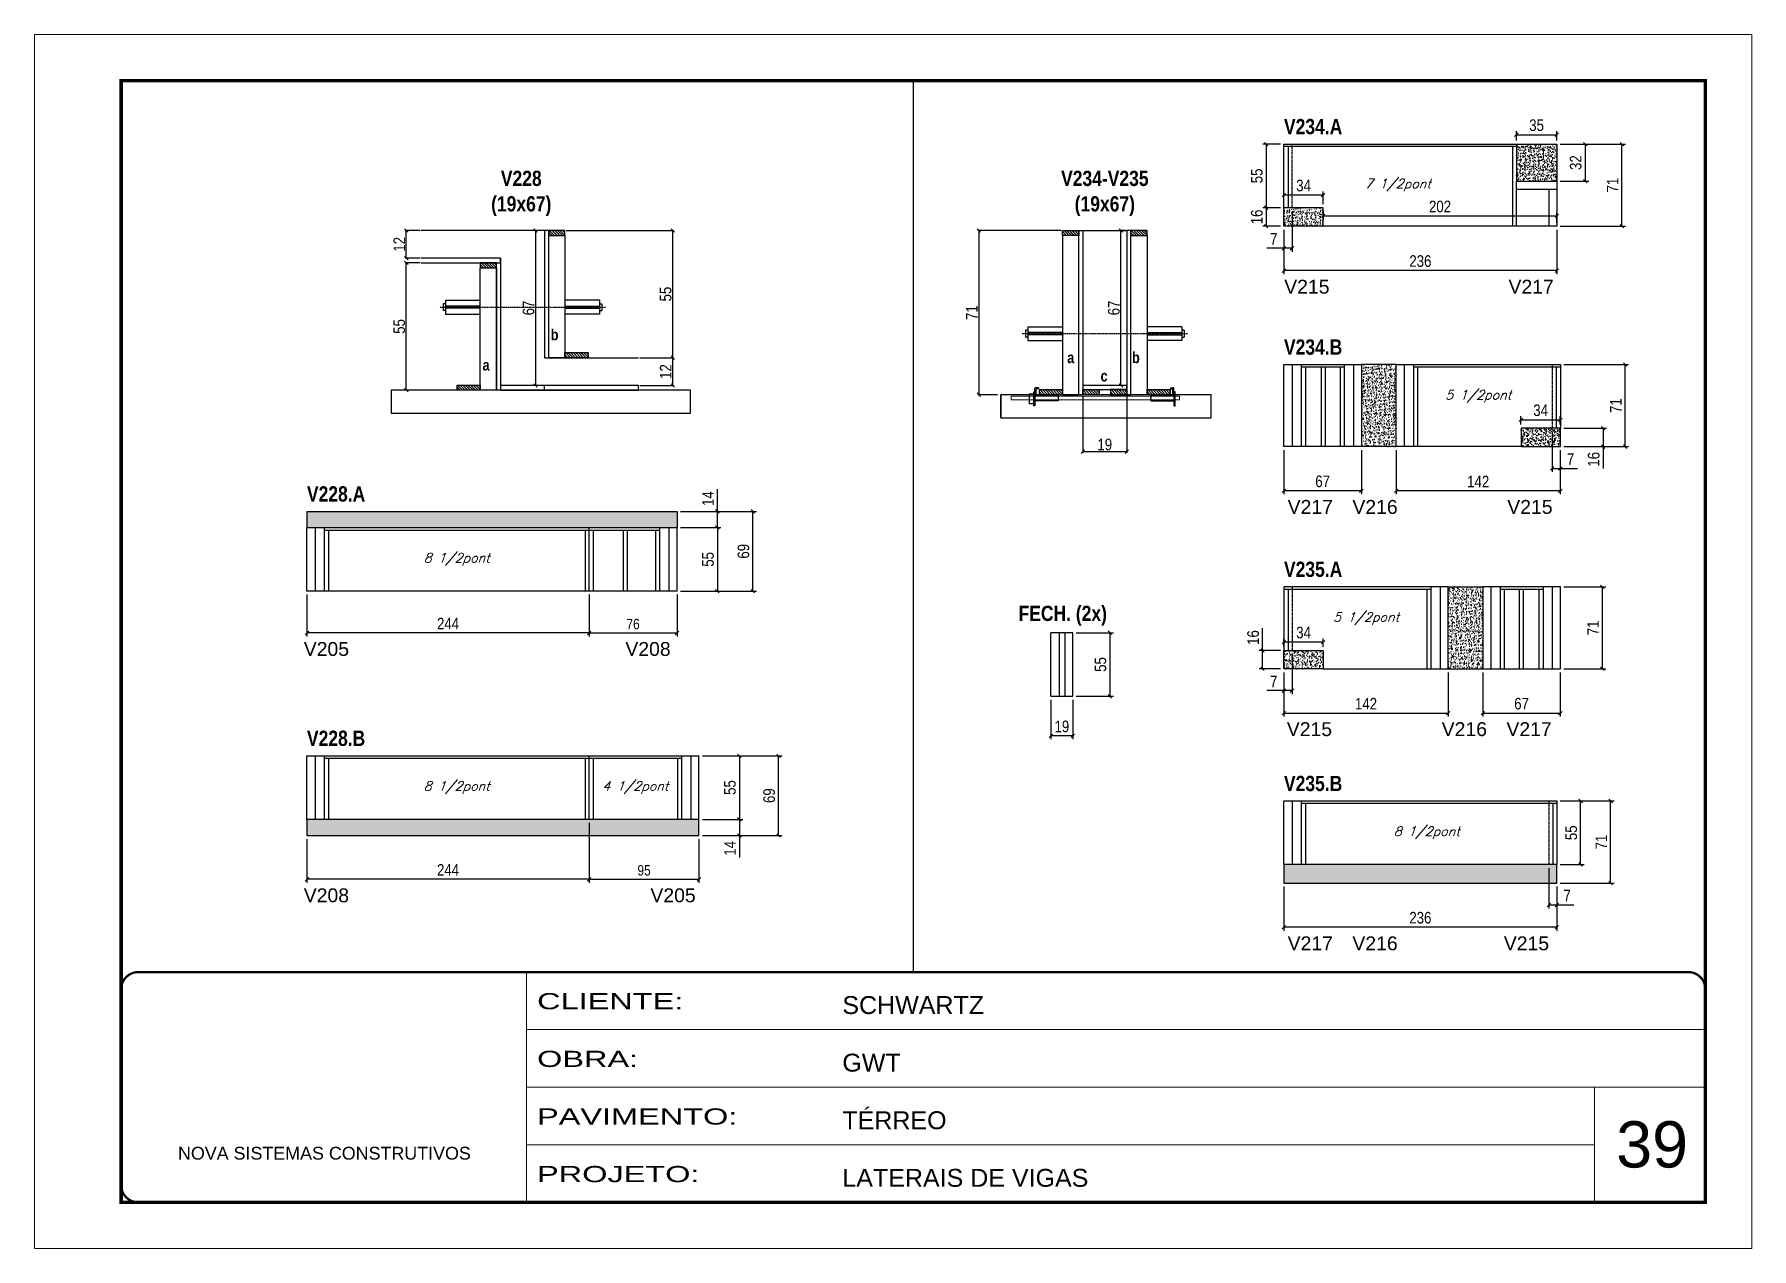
# Model space of a CAD drawing. Extents: x 2603 to 22413, y 1253 to 30260.
# Drawn here: x 5773 to 7258, y 18482 to 19532 of the extents above; entities that cross this region are included whole.
import ezdxf

# ---------------------------------------------------------------- set-up
doc = ezdxf.new("R2010")
doc.units = 0
for name, pattern in [('CONTINUO', [0]), ('DASHED', [0.75, 0.5, -0.25]), ('HIDDEN', [0.375, 0.25, -0.125])]:
    doc.linetypes.add(name, pattern=pattern)
for name, color, linetype in [('5', 5, 'Continuous'), ('barrote', 251, 'Continuous'), ('COTA', 241, 'Continuous'), ('detalhes', 4, 'Continuous'), ('NOMENCLATURA', 7, 'Continuous'), ('Painéis', 200, 'Continuous'), ('presilha', 1, 'Continuous'), ('SARR_2.2x10', 60, 'Continuous'), ('SARR_2.2x7', 40, 'Continuous'), ('SARR_3.5x7', 81, 'Continuous'), ('TENSOR', 3, 'Continuous'), ('texto', 7, 'Continuous')]:
    doc.layers.add(name, color=color, linetype=linetype)
for name, color, linetype, lineweight in [('CARIMBO', 255, 'Continuous', 9), ('CONCRETO', 251, 'Continuous', 25), ('Folhas', 255, 'Continuous', 9), ('SARRAFO DE PRESSAO', 251, 'DASHED', 9), ('SCO-___-LAJ', 2, 'Continuous', 0)]:
    doc.layers.add(name, color=color, linetype=linetype, lineweight=lineweight)
doc.styles.add('ARIAL', font='arial.ttf')
doc.styles.add('COTA TECNICA', font='techl___.ttf', dxfattribs={"height": 10})
doc.styles.add('COTA TECNICA 2X', font='techl___.ttf', dxfattribs={"height": 10})
doc.styles.add('COTA TECNICA-50', font='techl___.ttf', dxfattribs={"height": 9})
doc.styles.add('Romans', font='romans.shx')
doc.styles.get("Standard").update_dxf_attribs({"font": 'arial.ttf'})
doc.styles.add('TECNICA', font='techb___.ttf', dxfattribs={"height": 10})
doc.styles.add('Tecnologia', font='')
doc.styles.get('Tecnologia').set_extended_font_data('Forgotten Futurist')
doc.dimstyles.new('COTA PAINEL-50', dxfattribs={"dimtxt": 9, "dimasz": 3, "dimexe": 3, "dimexo": 3, "dimgap": 3, "dimtad": 1, "dimdec": 1, "dimzin": 12, "dimdsep": 46, "dimtxsty": 'COTA TECNICA-50', "dimblk1": 'OBLIQUE', "dimblk2": 'OBLIQUE', "dimsah": 1, "dimcen": 0.9, "dimclrd": 4, "dimclre": 4, "dimclrt": 240, "dimadec": 1, "dimazin": 3, "dimtfac": 1, "dimtdec": 1, "dimtmove": 0, "dimatfit": 3, "dimfxl": 1, "dimtolj": 1, "dimtzin": 12, "dimarcsym": 0})
doc.dimstyles.new('PAINEL', dxfattribs={"dimtxt": 10, "dimasz": 3, "dimexe": 3, "dimexo": 3, "dimgap": 3, "dimtad": 1, "dimdec": 1, "dimzin": 12, "dimdsep": 46, "dimtxsty": 'COTA TECNICA', "dimblk1": 'OBLIQUE', "dimblk2": 'OBLIQUE', "dimsah": 1, "dimcen": 0.9, "dimclrd": 4, "dimclre": 4, "dimclrt": 240, "dimadec": 1, "dimazin": 3, "dimtfac": 1, "dimtdec": 1, "dimtmove": 0, "dimatfit": 3, "dimfxl": 1, "dimtolj": 1, "dimtzin": 12, "dimarcsym": 0})
doc.dimstyles.new('SECAO', dxfattribs={"dimscale": 0.333333, "dimtxt": 5, "dimasz": 9, "dimexe": 3, "dimexo": 3, "dimgap": 3, "dimtad": 1, "dimdec": 1, "dimlfac": 0.5, "dimzin": 12, "dimdsep": 46, "dimtxsty": 'COTA TECNICA 2X', "dimblk1": 'OBLIQUE', "dimblk2": 'OBLIQUE', "dimsah": 1, "dimcen": 0.9, "dimclrd": 4, "dimclre": 4, "dimclrt": 240, "dimadec": 1, "dimazin": 3, "dimtfac": 1, "dimtdec": 1, "dimtmove": 0, "dimatfit": 3, "dimfxl": 1, "dimtolj": 1, "dimtzin": 12, "dimarcsym": 0})
pattern_1 = [(50, (-126326.4625, -5371.0305), (5.46554007, -0.47817257), [0.5715, -6.2865]), (355, (-126326.4625, -5371.0305), (-1.05730264, 5.73170536), [0.4572, -5.02921753]), (100.4514447, (-126326.007, -5371.0704), (4.40823741, 5.25353256), [0.48570026, -5.34270734]), (46.1842, (-126326.4625, -5369.5065), (8.13237123, -1.26126984), [0.85725, -9.42975]), (96.6355576, (-126325.785, -5369.612), (7.122124, 7.42278374), [0.7285507, -8.01406824]), (351.184151, (-126326.4625, -5369.5065), (7.122124, 7.42278374), [0.685799, -7.54379196]), (21, (-126325.7005, -5369.8875), (4.54843174, -3.06795595), [0.5715, -6.2865]), (326, (-126325.7005, -5369.8875), (1.85406085, 5.52563898), [0.4572, -5.0292]), (71.451445, (-126325.3214, -5370.143), (6.40249258, 2.45768307), [0.48570026, -5.34269813]), (37.5, (-126326.4625, -5371.0305), (0.092658098, 2.536651166), [0, -4.96824, 0, -5.1054, 0, -5.04825]), (7.5, (-126326.4625, -5371.0305), (2.004589875, 3.005417245), [0, -2.91084, 0, -4.85394, 0, -1.92405]), (327.5, (-126328.1617, -5371.0305), (4.067717855, -0.17186232), [0, -1.905, 0, -5.9436, 0, -7.8867]), (317.5, (-126328.9237, -5371.0305), (4.44387544, 0.76279473), [0, -2.4765, 0, -3.94716, 0, -5.6007])]
pattern_2 = [(135, (39915.1764, -104291.7916), (-1.122532015, -1.122532015), [])]
pattern_3 = [(50, (-122738.4726, -3032.7863), (5.46554007, -0.47817257), [0.5715, -6.2865]), (355, (-122738.4726, -3032.786), (-1.05730264, 5.73170536), [0.4572, -5.02921753]), (100.4514447, (-122738.017, -3032.826), (4.40823741, 5.25353256), [0.48570026, -5.34270734]), (46.1842, (-122738.4726, -3031.262), (8.13237123, -1.26126984), [0.85725, -9.42975]), (96.6355576, (-122737.795, -3031.367), (7.122124, 7.42278374), [0.7285507, -8.01406824]), (351.184151, (-122738.473, -3031.262), (7.122124, 7.42278374), [0.685799, -7.54379196]), (21, (-122737.7106, -3031.6433), (4.54843174, -3.06795595), [0.5715, -6.2865]), (326, (-122737.7106, -3031.643), (1.85406085, 5.52563898), [0.4572, -5.0292]), (71.451445, (-122737.3316, -3031.899), (6.40249258, 2.45768307), [0.48570026, -5.34269813]), (37.5, (-122738.4726, -3032.7863), (0.092658098, 2.536651166), [0, -4.96824, 0, -5.1054, 0, -5.04825]), (7.5, (-122738.4726, -3032.7863), (2.004589875, 3.005417245), [0, -2.91084, 0, -4.85394, 0, -1.92405]), (327.5, (-122740.1719, -3032.7863), (4.067717855, -0.17186232), [0, -1.905, 0, -5.9436, 0, -7.8867]), (317.5, (-122740.934, -3032.7863), (4.44387544, 0.76279473), [0, -2.4765, 0, -3.94716, 0, -5.6007])]
pattern_4 = [(50, (-122738.4726, -3224.9393), (5.46554007, -0.47817257), [0.5715, -6.2865]), (355, (-122738.4726, -3224.9393), (-1.05730264, 5.73170536), [0.4572, -5.02921753]), (100.4514447, (-122738.017, -3224.979), (4.40823741, 5.25353256), [0.48570026, -5.34270734]), (46.1842, (-122738.4726, -3223.415), (8.13237123, -1.26126984), [0.85725, -9.42975]), (96.6355576, (-122737.795, -3223.5204), (7.122124, 7.42278374), [0.7285507, -8.01406824]), (351.184151, (-122738.473, -3223.415), (7.122124, 7.42278374), [0.685799, -7.54379196]), (21, (-122737.7106, -3223.7963), (4.54843174, -3.06795595), [0.5715, -6.2865]), (326, (-122737.7106, -3223.7963), (1.85406085, 5.52563898), [0.4572, -5.0292]), (71.451445, (-122737.3316, -3224.052), (6.40249258, 2.45768307), [0.48570026, -5.34269813]), (37.5, (-122738.4726, -3224.9393), (0.092658098, 2.536651166), [0, -4.96824, 0, -5.1054, 0, -5.04825]), (7.5, (-122738.4726, -3224.9393), (2.004589875, 3.005417245), [0, -2.91084, 0, -4.85394, 0, -1.92405]), (327.5, (-122740.1719, -3224.9393), (4.067717855, -0.17186232), [0, -1.905, 0, -5.9436, 0, -7.8867]), (317.5, (-122740.934, -3224.9393), (4.44387544, 0.76279473), [0, -2.4765, 0, -3.94716, 0, -5.6007])]

msp = doc.modelspace()

# ---------------------------------------------------------------- texts
at = {"layer": '5', "linetype": 'Continuous'}
for s, rotation, p in [('V215', 0.00004, (6853.79, 19307.78)), ('V217', 0.00004, (7047.72, 19307.78)), ('V217', 359.99996, (6856.74, 19117.37)), ('V216', 359.99996, (6912.73, 19117.37)), ('V215', 359.99996, (7046.66, 19117.37)), ('V205', 359.99996, (6005.95, 18994.53)), ('V208', 359.99996, (6284.06, 18994.53)), ('V215', 0.00004, (6856.01, 18925.22)), ('V216', 0.00004, (6989.94, 18925.22)), ('V217', 0.00004, (7045.93, 18925.22)), ('V208', 359.99996, (6005.95, 18781.54)), ('V205', 359.99996, (6305.7, 18781.54)), ('V217', 359.99996, (6856.74, 18740)), ('V216', 359.99996, (6912.73, 18740)), ('V215', 359.99996, (7043.66, 18740))]:
    msp.add_text(s, height=12, rotation=rotation, dxfattribs=at).set_placement(p)
at = {"layer": 'CARIMBO', "style": 'ARIAL'}
msp.add_text('39', height=40, dxfattribs=at).set_placement((7140.83, 18552.14))
at = {"layer": 'detalhes', "style": 'TECNICA'}
for s, p in [('b', (6219.48, 19267.48)), ('a', (6160.54, 19241.27)), ('a', (6666.16, 19247.71)), ('b', (6722.14, 19247.7)), ('c', (6694.95, 19231.85))]:
    msp.add_text(s, height=9.6, dxfattribs=at).set_placement(p)
at = {"layer": 'NOMENCLATURA', "style": 'TECNICA'}
for s, p in [('V234.A', (6853.55, 19445.65)), ('V234.B', (6853.55, 19255.02)), ('V228.A', (6008.69, 19128.03)), ('V235.A', (6853.55, 19062.86)), ('FECH. (2x)', (6624.02, 19024.73)), ('V228.B', (6008.69, 18916.71)), ('V235.B', (6853.55, 18877.64))]:
    msp.add_text(s, height=13.2, dxfattribs=at).set_placement(p)
at = {"layer": 'NOMENCLATURA', "char_height": 13.2, "attachment_point": 2, "style": 'TECNICA'}
for s, insert in [('V228\\P(19x67)', (6194.01, 19414.07)), ('V234-V235\\P(19x67)', (6698.64, 19414.07))]:
    msp.add_mtext_dynamic_manual_height_columns(s, width=300.2766, gutter_width=1, heights=[0], dxfattribs=dict(at, insert=insert))
at = {"layer": 'texto', "color": 2, "char_height": 8, "attachment_point": 5, "style": 'Romans'}
for s, insert in [('{\\Q19;\\C256;7 1/2pont}', (6952.05, 19401.63)), ('{\\Q19;\\C256;5 1/2pont}', (7021.55, 19219)), ('{\\Q19;\\C256;8 1/2pont}', (6138.19, 19078.01)), ('{\\Q19;\\C256;5 1/2pont}', (6924.55, 19026.84)), ('{\\Q19;\\C256;8 1/2pont}', (6138.19, 18880.69)), ('{\\Q19;\\C256;4 1/2pont}', (6292.69, 18880.69)), ('{\\Q19;\\C256;8 1/2pont}', (6977.05, 18841.62))]:
    msp.add_mtext(s, dxfattribs=dict(at, insert=insert))

# ---------------------------------------------------------------- blocks, each defined once
blk = doc.blocks.new('9999999999')
at = {"color": 30, "linetype": 'CONTINUO'}
for p, q in [((98564.6, 34230.2), (98564.6, 34429.4)), ((98564.6, 34379.6), (99584, 34379.6)), ((98564.6, 34329.8), (99488, 34329.8)), ((99584, 34329.8), (99488, 34329.8)), ((99488, 34329.8), (99488, 34230.2)), ((98564.6, 34280), (99488, 34280))]:
    blk.add_line(p, q, dxfattribs=at)
at = {"color": 30, "linetype": 'CONTINUO', "const_width": 2}
blk.add_lwpolyline([(99584, 34230.2), (99584, 34414.4, 0.414214), (99569, 34429.4), (98229, 34429.4, 0.414214), (98214, 34414.4), (98214, 34245.2, 0.414214), (98229, 34230.2), (99584, 34230.2)], format="xyb", dxfattribs=at)
at = {"layer": 'Folhas'}
blk.add_lwpolyline([(98139, 34190.2), (99624, 34190.2), (99624, 35240.2), (98139, 35240.2)], close=True, dxfattribs=at)
at = {"layer": 'Folhas', "color": 30, "const_width": 3}
blk.add_lwpolyline([(98214, 34230.2), (99584, 34230.2), (99584, 35200.2), (98214, 35200.2)], close=True, dxfattribs=at)
at = {"color": 7, "linetype": 'Continuous', "ltscale": 5, "style": 'ARIAL'}
for s, height, p in [('SCHWARTZ', 15.48, (98837.7, 34393.1)), ('GWT', 15.48, (98837.7, 34343.3)), ('TÉRREO', 15.48, (98837.7, 34293.5)), ('NOVA SISTEMAS CONSTRUTIVOS', 11.059, (98263.2, 34267.2)), ('LATERAIS DE VIGAS', 15.483, (98837.7, 34243.7))]:
    blk.add_text(s, height=height, dxfattribs=at).set_placement(p)
at = {"layer": 'Folhas', "color": 7, "style": 'Tecnologia', "width": 1.5}
for s, p in [('CLIENTE:', (98573.7, 34397.2)), ('OBRA:', (98573.7, 34347.3)), ('PAVIMENTO:', (98573.7, 34297.5)), ('PROJETO:', (98573.7, 34247.7))]:
    blk.add_text(s, height=14, dxfattribs=at).set_placement(p)
blk = doc.blocks.new('_Oblique')
at = {"color": 0, "linetype": 'ByBlock', "lineweight": -2}
blk.add_line((-0.5, -0.5), (0.5, 0.5), dxfattribs=at)
blk = doc.blocks.new('*D404')
at = {"layer": 'COTA', "color": 4, "lineweight": -2, "transparency": 16777216}
for p, q in [((6106.5, 19334.4), (6093.6, 19334.4)), ((6094.6, 19224.4), (6094.6, 19334.4)), ((6137.6, 19224.4), (6093.6, 19224.4))]:
    blk.add_line(p, q, dxfattribs=at)
at = {"layer": 'Defpoints', "color": 0, "transparency": 16777216}
for p in [(6094.6, 19334.4), (6107.5, 19334.4), (6138.6, 19224.4)]:
    blk.add_point(p, dxfattribs=at)
at = {"layer": 'COTA', "color": 4, "lineweight": -2, "transparency": 16777216, "xscale": 3, "yscale": 3, "zscale": 3}
for p, rotation in [((6094.6, 19334.4), 90), ((6094.6, 19224.4), 270)]:
    blk.add_blockref('_Oblique', p, dxfattribs=dict(at, rotation=rotation))
at = {"layer": 'COTA', "color": 240, "transparency": 16777216, "insert": (6088.5, 19279.4), "char_height": 10, "attachment_point": 5, "rotation": 90, "style": 'COTA TECNICA 2X'}
blk.add_mtext('\\A1;55', dxfattribs=at)
blk = doc.blocks.new('*D2275')
at = {"layer": 'COTA', "color": 4, "lineweight": -2, "transparency": 16777216}
for p, q in [((6106.5, 19362.4), (6093.6, 19362.4)), ((6094.6, 19338.4), (6094.6, 19362.4)), ((6106.5, 19338.4), (6093.6, 19338.4))]:
    blk.add_line(p, q, dxfattribs=at)
at = {"layer": 'Defpoints', "color": 0, "transparency": 16777216}
for p in [(6094.6, 19362.4), (6107.5, 19362.4), (6107.5, 19338.4)]:
    blk.add_point(p, dxfattribs=at)
at = {"layer": 'COTA', "color": 4, "lineweight": -2, "transparency": 16777216, "xscale": 3, "yscale": 3, "zscale": 3}
for p, rotation in [((6094.6, 19362.4), 90), ((6094.6, 19338.4), 270)]:
    blk.add_blockref('_Oblique', p, dxfattribs=dict(at, rotation=rotation))
at = {"layer": 'COTA', "color": 240, "transparency": 16777216, "insert": (6088.6, 19350.4), "char_height": 10, "attachment_point": 5, "rotation": 90, "style": 'COTA TECNICA 2X'}
blk.add_mtext('\\A1;12', dxfattribs=at)
blk = doc.blocks.new('*D2276')
at = {"layer": 'COTA', "color": 4, "lineweight": -2, "transparency": 16777216}
for p, q in [((6296.5, 19252.4), (6326, 19252.4)), ((6325, 19228.4), (6325, 19252.4)), ((6296.5, 19228.4), (6326, 19228.4))]:
    blk.add_line(p, q, dxfattribs=at)
at = {"layer": 'Defpoints', "color": 0, "transparency": 16777216}
for p in [(6295.5, 19252.4), (6325, 19252.4), (6295.5, 19228.4)]:
    blk.add_point(p, dxfattribs=at)
at = {"layer": 'COTA', "color": 4, "lineweight": -2, "transparency": 16777216, "xscale": 3, "yscale": 3, "zscale": 3}
for p, rotation in [((6325, 19252.4), 90), ((6325, 19228.4), 270)]:
    blk.add_blockref('_Oblique', p, dxfattribs=dict(at, rotation=rotation))
at = {"layer": 'COTA', "color": 240, "transparency": 16777216, "insert": (6318.9, 19240.4), "char_height": 10, "attachment_point": 5, "rotation": 90, "style": 'COTA TECNICA 2X'}
blk.add_mtext('\\A1;12', dxfattribs=at)
blk = doc.blocks.new('*D2277')
at = {"layer": 'COTA', "color": 4, "lineweight": -2, "transparency": 16777216}
for p, q in [((6232.8, 19362.4), (6326, 19362.4)), ((6325, 19252.4), (6325, 19362.4)), ((6296.5, 19252.4), (6326, 19252.4))]:
    blk.add_line(p, q, dxfattribs=at)
at = {"layer": 'Defpoints', "color": 0, "transparency": 16777216}
for p in [(6231.8, 19362.4), (6325, 19362.4), (6295.5, 19252.4)]:
    blk.add_point(p, dxfattribs=at)
at = {"layer": 'COTA', "color": 4, "lineweight": -2, "transparency": 16777216, "xscale": 3, "yscale": 3, "zscale": 3}
for p, rotation in [((6325, 19362.4), 90), ((6325, 19252.4), 270)]:
    blk.add_blockref('_Oblique', p, dxfattribs=dict(at, rotation=rotation))
at = {"layer": 'COTA', "color": 240, "transparency": 16777216, "insert": (6318.9, 19307.4), "char_height": 10, "attachment_point": 5, "rotation": 90, "style": 'COTA TECNICA 2X'}
blk.add_mtext('\\A1;55', dxfattribs=at)
blk = doc.blocks.new('*D2278')
at = {"layer": 'COTA', "color": 4, "lineweight": -2, "transparency": 16777216}
for p, q in [((6213.2, 19362.4), (6205.4, 19362.4)), ((6206.4, 19362.4), (6206.4, 19228.4)), ((6213.2, 19228.4), (6205.4, 19228.4))]:
    blk.add_line(p, q, dxfattribs=at)
at = {"layer": 'Defpoints', "color": 0, "transparency": 16777216}
for p in [(6214.2, 19362.4), (6206.4, 19228.4), (6214.2, 19228.4)]:
    blk.add_point(p, dxfattribs=at)
at = {"layer": 'COTA', "color": 4, "lineweight": -2, "transparency": 16777216, "xscale": 3, "yscale": 3, "zscale": 3}
for p, rotation in [((6206.4, 19362.4), 90), ((6206.4, 19228.4), 270)]:
    blk.add_blockref('_Oblique', p, dxfattribs=dict(at, rotation=rotation))
at = {"layer": 'COTA', "color": 240, "transparency": 16777216, "insert": (6200.3, 19295.4), "char_height": 10, "attachment_point": 5, "rotation": 90, "style": 'COTA TECNICA 2X'}
blk.add_mtext('\\A1;67', dxfattribs=at)
blk = doc.blocks.new('*D405')
at = {"layer": 'COTA', "color": 4, "linetype": 'ByBlock', "lineweight": -2, "transparency": 16777216}
for p, q in [((6252.7, 19047.5), (6252.7, 19011.4)), ((6328.7, 19047.5), (6328.7, 19011.4)), ((6252.7, 19014.4), (6328.7, 19014.4))]:
    blk.add_line(p, q, dxfattribs=at)
at = {"layer": 'Defpoints', "color": 0, "linetype": 'ByBlock', "transparency": 16777216}
for p in [(6252.7, 19050.5), (6328.7, 19050.5), (6328.7, 19014.4)]:
    blk.add_point(p, dxfattribs=at)
at = {"layer": 'COTA', "color": 4, "linetype": 'ByBlock', "lineweight": -2, "transparency": 16777216, "xscale": 3, "yscale": 3, "zscale": 3, "rotation": 180}
blk.add_blockref('_Oblique', (6252.7, 19014.4), dxfattribs=at)
at = {"layer": 'COTA', "color": 4, "linetype": 'ByBlock', "lineweight": -2, "transparency": 16777216, "xscale": 3, "yscale": 3, "zscale": 3}
blk.add_blockref('_Oblique', (6328.7, 19014.4), dxfattribs=at)
at = {"layer": 'COTA', "color": 240, "linetype": 'ByBlock', "transparency": 16777216, "insert": (6290.7, 19022), "char_height": 9, "attachment_point": 5, "style": 'COTA TECNICA-50'}
blk.add_mtext('\\A1;76', dxfattribs=at)
blk = doc.blocks.new('*D2280')
at = {"layer": 'COTA', "color": 4, "linetype": 'ByBlock', "lineweight": -2, "transparency": 16777216}
for p, q in [((6008.7, 19047.5), (6008.7, 19011.4)), ((6252.7, 19047.5), (6252.7, 19011.4)), ((6252.7, 19014.4), (6008.7, 19014.4))]:
    blk.add_line(p, q, dxfattribs=at)
at = {"layer": 'Defpoints', "color": 0, "linetype": 'ByBlock', "transparency": 16777216}
for p in [(6008.7, 19050.5), (6252.7, 19050.5), (6008.7, 19014.4)]:
    blk.add_point(p, dxfattribs=at)
at = {"layer": 'COTA', "color": 4, "linetype": 'ByBlock', "lineweight": -2, "transparency": 16777216, "xscale": 3, "yscale": 3, "zscale": 3, "rotation": 180}
blk.add_blockref('_Oblique', (6008.7, 19014.4), dxfattribs=at)
at = {"layer": 'COTA', "color": 4, "linetype": 'ByBlock', "lineweight": -2, "transparency": 16777216, "xscale": 3, "yscale": 3, "zscale": 3}
blk.add_blockref('_Oblique', (6252.7, 19014.4), dxfattribs=at)
at = {"layer": 'COTA', "color": 240, "linetype": 'ByBlock', "transparency": 16777216, "insert": (6130.7, 19022.5), "char_height": 10, "attachment_point": 5, "style": 'COTA TECNICA'}
blk.add_mtext('\\A1;244', dxfattribs=at)
blk = doc.blocks.new('*D2281')
at = {"layer": 'COTA', "color": 4, "linetype": 'ByBlock', "lineweight": -2, "transparency": 16777216}
for p, q in [((6331.7, 19105.5), (6366.6, 19105.5)), ((6363.6, 19105.5), (6363.6, 19050.5)), ((6331.7, 19050.5), (6366.6, 19050.5))]:
    blk.add_line(p, q, dxfattribs=at)
at = {"layer": 'Defpoints', "color": 0, "linetype": 'ByBlock', "transparency": 16777216}
for p in [(6328.7, 19105.5), (6328.7, 19050.5), (6363.6, 19050.5)]:
    blk.add_point(p, dxfattribs=at)
at = {"layer": 'COTA', "color": 4, "linetype": 'ByBlock', "lineweight": -2, "transparency": 16777216, "xscale": 3, "yscale": 3, "zscale": 3}
for p, rotation in [((6363.6, 19105.5), 90), ((6363.6, 19050.5), 270)]:
    blk.add_blockref('_Oblique', p, dxfattribs=dict(at, rotation=rotation))
at = {"layer": 'COTA', "color": 240, "linetype": 'ByBlock', "transparency": 16777216, "insert": (6355.5, 19078), "char_height": 10, "attachment_point": 5, "rotation": 90, "style": 'COTA TECNICA'}
blk.add_mtext('\\A1;55', dxfattribs=at)
blk = doc.blocks.new('*D2282')
at = {"layer": 'COTA', "color": 4, "linetype": 'ByBlock', "lineweight": -2, "transparency": 16777216}
for p, q in [((6363.6, 19119.5), (6363.6, 19138.6)), ((6331.7, 19119.5), (6366.6, 19119.5)), ((6363.6, 19105.5), (6363.6, 19119.5)), ((6331.7, 19105.5), (6366.6, 19105.5))]:
    blk.add_line(p, q, dxfattribs=at)
at = {"layer": 'Defpoints', "color": 0, "linetype": 'ByBlock', "transparency": 16777216}
for p in [(6328.7, 19119.5), (6363.6, 19119.5), (6328.7, 19105.5)]:
    blk.add_point(p, dxfattribs=at)
at = {"layer": 'COTA', "color": 4, "linetype": 'ByBlock', "lineweight": -2, "transparency": 16777216, "xscale": 3, "yscale": 3, "zscale": 3}
for p, rotation in [((6363.6, 19119.5), 90), ((6363.6, 19105.5), 270)]:
    blk.add_blockref('_Oblique', p, dxfattribs=dict(at, rotation=rotation))
at = {"layer": 'COTA', "color": 240, "linetype": 'ByBlock', "transparency": 16777216, "insert": (6355.5, 19130.6), "char_height": 10, "attachment_point": 5, "rotation": 90, "style": 'COTA TECNICA'}
blk.add_mtext('\\A1;14', dxfattribs=at)
blk = doc.blocks.new('*D2257')
at = {"layer": 'COTA', "color": 4, "linetype": 'ByBlock', "lineweight": -2, "transparency": 16777216}
for p, q in [((6331.7, 19119.5), (6397.3, 19119.5)), ((6394.3, 19050.5), (6394.3, 19119.5)), ((6331.7, 19050.5), (6397.3, 19050.5))]:
    blk.add_line(p, q, dxfattribs=at)
at = {"layer": 'Defpoints', "color": 0, "linetype": 'ByBlock', "transparency": 16777216}
for p in [(6328.7, 19119.5), (6394.3, 19119.5), (6328.7, 19050.5)]:
    blk.add_point(p, dxfattribs=at)
at = {"layer": 'COTA', "color": 4, "linetype": 'ByBlock', "lineweight": -2, "transparency": 16777216, "xscale": 3, "yscale": 3, "zscale": 3}
for p, rotation in [((6394.3, 19119.5), 90), ((6394.3, 19050.5), 270)]:
    blk.add_blockref('_Oblique', p, dxfattribs=dict(at, rotation=rotation))
at = {"layer": 'COTA', "color": 240, "linetype": 'ByBlock', "transparency": 16777216, "insert": (6386.2, 19085), "char_height": 10, "attachment_point": 5, "rotation": 90, "style": 'COTA TECNICA'}
blk.add_mtext('\\A1;69', dxfattribs=at)
blk = doc.blocks.new('*D402')
at = {"layer": 'COTA', "color": 4, "linetype": 'ByBlock', "lineweight": -2, "transparency": 16777216}
for p, q in [((6252.7, 18850.2), (6252.7, 18798.4)), ((6347.7, 18836.2), (6347.7, 18798.4)), ((6252.7, 18801.4), (6347.7, 18801.4))]:
    blk.add_line(p, q, dxfattribs=at)
at = {"layer": 'Defpoints', "color": 0, "linetype": 'ByBlock', "transparency": 16777216}
for p in [(6252.7, 18853.2), (6347.7, 18839.2), (6347.7, 18801.4)]:
    blk.add_point(p, dxfattribs=at)
at = {"layer": 'COTA', "color": 4, "linetype": 'ByBlock', "lineweight": -2, "transparency": 16777216, "xscale": 3, "yscale": 3, "zscale": 3, "rotation": 180}
blk.add_blockref('_Oblique', (6252.7, 18801.4), dxfattribs=at)
at = {"layer": 'COTA', "color": 4, "linetype": 'ByBlock', "lineweight": -2, "transparency": 16777216, "xscale": 3, "yscale": 3, "zscale": 3}
blk.add_blockref('_Oblique', (6347.7, 18801.4), dxfattribs=at)
at = {"layer": 'COTA', "color": 240, "linetype": 'ByBlock', "transparency": 16777216, "insert": (6300.2, 18809.1), "char_height": 9, "attachment_point": 5, "style": 'COTA TECNICA-50'}
blk.add_mtext('\\A1;95', dxfattribs=at)
blk = doc.blocks.new('*D2258')
at = {"layer": 'COTA', "color": 4, "linetype": 'ByBlock', "lineweight": -2, "transparency": 16777216}
for p, q in [((6252.7, 18850.2), (6252.7, 18798.4)), ((6008.7, 18836.2), (6008.7, 18798.4)), ((6252.7, 18801.4), (6008.7, 18801.4))]:
    blk.add_line(p, q, dxfattribs=at)
at = {"layer": 'Defpoints', "color": 0, "linetype": 'ByBlock', "transparency": 16777216}
for p in [(6252.7, 18853.2), (6008.7, 18839.2), (6008.7, 18801.4)]:
    blk.add_point(p, dxfattribs=at)
at = {"layer": 'COTA', "color": 4, "linetype": 'ByBlock', "lineweight": -2, "transparency": 16777216, "xscale": 3, "yscale": 3, "zscale": 3, "rotation": 180}
blk.add_blockref('_Oblique', (6008.7, 18801.4), dxfattribs=at)
at = {"layer": 'COTA', "color": 4, "linetype": 'ByBlock', "lineweight": -2, "transparency": 16777216, "xscale": 3, "yscale": 3, "zscale": 3}
blk.add_blockref('_Oblique', (6252.7, 18801.4), dxfattribs=at)
at = {"layer": 'COTA', "color": 240, "linetype": 'ByBlock', "transparency": 16777216, "insert": (6130.7, 18809.5), "char_height": 10, "attachment_point": 5, "style": 'COTA TECNICA'}
blk.add_mtext('\\A1;244', dxfattribs=at)
blk = doc.blocks.new('*D2259')
at = {"layer": 'COTA', "color": 4, "linetype": 'ByBlock', "lineweight": -2, "transparency": 16777216}
for p, q in [((6350.7, 18908.2), (6385.6, 18908.2)), ((6382.6, 18908.2), (6382.6, 18853.2)), ((6350.7, 18853.2), (6385.6, 18853.2))]:
    blk.add_line(p, q, dxfattribs=at)
at = {"layer": 'Defpoints', "color": 0, "linetype": 'ByBlock', "transparency": 16777216}
for p in [(6347.7, 18908.2), (6347.7, 18853.2), (6382.6, 18853.2)]:
    blk.add_point(p, dxfattribs=at)
at = {"layer": 'COTA', "color": 4, "linetype": 'ByBlock', "lineweight": -2, "transparency": 16777216, "xscale": 3, "yscale": 3, "zscale": 3}
for p, rotation in [((6382.6, 18908.2), 90), ((6382.6, 18853.2), 270)]:
    blk.add_blockref('_Oblique', p, dxfattribs=dict(at, rotation=rotation))
at = {"layer": 'COTA', "color": 240, "linetype": 'ByBlock', "transparency": 16777216, "insert": (6374.5, 18880.7), "char_height": 10, "attachment_point": 5, "rotation": 90, "style": 'COTA TECNICA'}
blk.add_mtext('\\A1;55', dxfattribs=at)
blk = doc.blocks.new('*D2260')
at = {"layer": 'COTA', "color": 4, "linetype": 'ByBlock', "lineweight": -2, "transparency": 16777216}
for p, q in [((6350.7, 18853.2), (6385.6, 18853.2)), ((6382.6, 18853.2), (6382.6, 18839.2)), ((6350.7, 18839.2), (6385.6, 18839.2)), ((6382.6, 18839.2), (6382.6, 18820.1))]:
    blk.add_line(p, q, dxfattribs=at)
at = {"layer": 'Defpoints', "color": 0, "linetype": 'ByBlock', "transparency": 16777216}
for p in [(6347.7, 18853.2), (6347.7, 18839.2), (6382.6, 18839.2)]:
    blk.add_point(p, dxfattribs=at)
at = {"layer": 'COTA', "color": 4, "linetype": 'ByBlock', "lineweight": -2, "transparency": 16777216, "xscale": 3, "yscale": 3, "zscale": 3}
for p, rotation in [((6382.6, 18853.2), 90), ((6382.6, 18839.2), 270)]:
    blk.add_blockref('_Oblique', p, dxfattribs=dict(at, rotation=rotation))
at = {"layer": 'COTA', "color": 240, "linetype": 'ByBlock', "transparency": 16777216, "insert": (6374.5, 18828.1), "char_height": 10, "attachment_point": 5, "rotation": 90, "style": 'COTA TECNICA'}
blk.add_mtext('\\A1;14', dxfattribs=at)
blk = doc.blocks.new('*D2261')
at = {"layer": 'COTA', "color": 4, "linetype": 'ByBlock', "lineweight": -2, "transparency": 16777216}
for p, q in [((6350.7, 18908.2), (6419.6, 18908.2)), ((6416.6, 18839.2), (6416.6, 18908.2)), ((6350.7, 18839.2), (6419.6, 18839.2))]:
    blk.add_line(p, q, dxfattribs=at)
at = {"layer": 'Defpoints', "color": 0, "linetype": 'ByBlock', "transparency": 16777216}
for p in [(6347.7, 18908.2), (6416.6, 18908.2), (6347.7, 18839.2)]:
    blk.add_point(p, dxfattribs=at)
at = {"layer": 'COTA', "color": 4, "linetype": 'ByBlock', "lineweight": -2, "transparency": 16777216, "xscale": 3, "yscale": 3, "zscale": 3}
for p, rotation in [((6416.6, 18908.2), 90), ((6416.6, 18839.2), 270)]:
    blk.add_blockref('_Oblique', p, dxfattribs=dict(at, rotation=rotation))
at = {"layer": 'COTA', "color": 240, "linetype": 'ByBlock', "transparency": 16777216, "insert": (6408.4, 18873.7), "char_height": 10, "attachment_point": 5, "rotation": 90, "style": 'COTA TECNICA'}
blk.add_mtext('\\A1;69', dxfattribs=at)
blk = doc.blocks.new('PRESILHA METÁLICA 1')
at = {"layer": 'presilha'}
for p, q in [((0, 13), (6, 13)), ((0, 13), (0, 0)), ((6, 0), (0, 0)), ((6, 15.5), (7.5, 15.5)), ((6, -2.5), (6, 15.5)), ((6, 13), (6, 0)), ((7.5, 10.6), (7.5, 19.9)), ((7.5, 15.5), (7.5, -2.5)), ((37.5, 4.1), (7.5, 4.1)), ((12, 21), (8.6, 21)), ((9, 11.6), (9, 18.9)), ((12, 19.5), (9.6, 19.5)), ((37.5, 11), (9.6, 11)), ((12, 21), (12, 19.5)), ((37.5, 11), (37.5, 4.1)), ((7.5, -2.5), (6, -2.5))]:
    blk.add_line(p, q, dxfattribs=at)
for centre, radius, start, end in [((8.6, 19.9), 1.14, 90, 180), ((9.6, 18.9), 0.57, 90, 180), ((9.6, 11.6), 0.57, 180, 270)]:
    blk.add_arc(centre, radius, start, end, dxfattribs=at)
blk = doc.blocks.new('PRESILHA METÁLICA 2')
at = {"layer": 'presilha'}
for p, q in [((-5.2, 23.5), (-5.2, 22)), ((-5.2, 23.5), (-1.9, 23.5)), ((-0.8, 14.6), (-0.8, 22.4)), ((-30.8, 13.5), (-30.8, 6.6)), ((-30.8, 13.5), (-2.8, 13.5)), ((-30.8, 6.6), (-0.8, 6.6)), ((-5.2, 22), (-2.8, 22)), ((-2.2, 14.1), (-2.2, 21.4)), ((0.8, 18), (-0.8, 18)), ((-0.8, 18), (-0.8, 0)), ((-0.8, 0), (0.8, 0)), ((0.8, 0), (0.8, 18))]:
    blk.add_line(p, q, dxfattribs=at)
for centre, radius, start, end in [((-1.9, 22.4), 1.14, 0, 90), ((-2.8, 21.4), 0.57, 0, 90), ((-2.8, 14.1), 0.57, 270, 0)]:
    blk.add_arc(centre, radius, start, end, dxfattribs=at)
blk = doc.blocks.new('*D371')
at = {"layer": 'COTA', "color": 4, "lineweight": -2, "transparency": 16777216}
for p, q in [((6661, 19362.4), (6588.7, 19362.4)), ((6589.7, 19362.4), (6589.7, 19220.4)), ((6605.8, 19220.4), (6588.7, 19220.4))]:
    blk.add_line(p, q, dxfattribs=at)
at = {"layer": 'Defpoints', "color": 0, "transparency": 16777216}
for p in [(6662, 19362.4), (6589.7, 19220.4), (6606.8, 19220.4)]:
    blk.add_point(p, dxfattribs=at)
at = {"layer": 'COTA', "color": 4, "lineweight": -2, "transparency": 16777216, "xscale": 3, "yscale": 3, "zscale": 3}
for p, rotation in [((6589.7, 19362.4), 90), ((6589.7, 19220.4), 270)]:
    blk.add_blockref('_Oblique', p, dxfattribs=dict(at, rotation=rotation))
at = {"layer": 'COTA', "color": 240, "transparency": 16777216, "insert": (6583.6, 19291.4), "char_height": 10, "attachment_point": 5, "rotation": 90, "style": 'COTA TECNICA 2X'}
blk.add_mtext('\\A1;71', dxfattribs=at)
blk = doc.blocks.new('*D2113')
at = {"layer": 'COTA', "color": 4, "lineweight": -2, "transparency": 16777216}
for p, q in [((6716.6, 19362.4), (6711.6, 19362.4)), ((6712.6, 19228.4), (6712.6, 19362.4)), ((6716.6, 19228.4), (6711.6, 19228.4))]:
    blk.add_line(p, q, dxfattribs=at)
at = {"layer": 'Defpoints', "color": 0, "transparency": 16777216}
for p in [(6712.6, 19362.4), (6717.6, 19362.4), (6717.6, 19228.4)]:
    blk.add_point(p, dxfattribs=at)
at = {"layer": 'COTA', "color": 4, "lineweight": -2, "transparency": 16777216, "xscale": 3, "yscale": 3, "zscale": 3}
for p, rotation in [((6712.6, 19362.4), 90), ((6712.6, 19228.4), 270)]:
    blk.add_blockref('_Oblique', p, dxfattribs=dict(at, rotation=rotation))
at = {"layer": 'COTA', "color": 240, "transparency": 16777216, "insert": (6706.5, 19295.4), "char_height": 10, "attachment_point": 5, "rotation": 90, "style": 'COTA TECNICA 2X'}
blk.add_mtext('\\A1;67', dxfattribs=at)
blk = doc.blocks.new('*D2114')
at = {"layer": 'COTA', "color": 4, "lineweight": -2, "transparency": 16777216}
for p, q in [((6679.6, 19219.4), (6679.6, 19170.2)), ((6717.6, 19219.4), (6717.6, 19170.2)), ((6679.6, 19171.2), (6717.6, 19171.2))]:
    blk.add_line(p, q, dxfattribs=at)
at = {"layer": 'Defpoints', "color": 0, "transparency": 16777216}
for p in [(6679.6, 19220.4), (6717.6, 19220.4), (6717.6, 19171.2)]:
    blk.add_point(p, dxfattribs=at)
at = {"layer": 'COTA', "color": 4, "lineweight": -2, "transparency": 16777216, "xscale": 3, "yscale": 3, "zscale": 3, "rotation": 180}
blk.add_blockref('_Oblique', (6679.6, 19171.2), dxfattribs=at)
at = {"layer": 'COTA', "color": 4, "lineweight": -2, "transparency": 16777216, "xscale": 3, "yscale": 3, "zscale": 3}
blk.add_blockref('_Oblique', (6717.6, 19171.2), dxfattribs=at)
at = {"layer": 'COTA', "color": 240, "transparency": 16777216, "insert": (6698.6, 19177.3), "char_height": 10, "attachment_point": 5, "style": 'COTA TECNICA 2X'}
blk.add_mtext('\\A1;19', dxfattribs=at)
blk = doc.blocks.new('*D2115')
at = {"layer": 'COTA', "color": 4, "linetype": 'ByBlock', "lineweight": -2, "transparency": 16777216}
for p, q in [((6853.5, 19363.1), (6853.5, 19324.7)), ((7089.5, 19363.1), (7089.5, 19324.7)), ((7089.5, 19327.7), (6853.5, 19327.7))]:
    blk.add_line(p, q, dxfattribs=at)
at = {"layer": 'Defpoints', "color": 0, "linetype": 'ByBlock', "transparency": 16777216}
for p in [(6853.5, 19366.1), (7089.5, 19366.1), (6853.5, 19327.7)]:
    blk.add_point(p, dxfattribs=at)
at = {"layer": 'COTA', "color": 4, "linetype": 'ByBlock', "lineweight": -2, "transparency": 16777216, "xscale": 3, "yscale": 3, "zscale": 3, "rotation": 180}
blk.add_blockref('_Oblique', (6853.5, 19327.7), dxfattribs=at)
at = {"layer": 'COTA', "color": 4, "linetype": 'ByBlock', "lineweight": -2, "transparency": 16777216, "xscale": 3, "yscale": 3, "zscale": 3}
blk.add_blockref('_Oblique', (7089.5, 19327.7), dxfattribs=at)
at = {"layer": 'COTA', "color": 240, "linetype": 'ByBlock', "transparency": 16777216, "insert": (6971.5, 19335.9), "char_height": 10, "attachment_point": 5, "style": 'COTA TECNICA'}
blk.add_mtext('\\A1;236', dxfattribs=at)
blk = doc.blocks.new('*D2116')
at = {"layer": 'COTA', "color": 4, "linetype": 'ByBlock', "lineweight": -2, "transparency": 16777216}
for p, q in [((6850.5, 19437.1), (6835.2, 19437.1)), ((6838.2, 19437.1), (6838.2, 19382.1)), ((6850.5, 19382.1), (6835.2, 19382.1))]:
    blk.add_line(p, q, dxfattribs=at)
at = {"layer": 'Defpoints', "color": 0, "linetype": 'ByBlock', "transparency": 16777216}
for p in [(6853.5, 19437.1), (6838.2, 19382.1), (6853.5, 19382.1)]:
    blk.add_point(p, dxfattribs=at)
at = {"layer": 'COTA', "color": 4, "linetype": 'ByBlock', "lineweight": -2, "transparency": 16777216, "xscale": 3, "yscale": 3, "zscale": 3}
for p, rotation in [((6838.2, 19437.1), 90), ((6838.2, 19382.1), 270)]:
    blk.add_blockref('_Oblique', p, dxfattribs=dict(at, rotation=rotation))
at = {"layer": 'COTA', "color": 240, "linetype": 'ByBlock', "transparency": 16777216, "insert": (6830.1, 19409.6), "char_height": 10, "attachment_point": 5, "rotation": 90, "style": 'COTA TECNICA'}
blk.add_mtext('\\A1;55', dxfattribs=at)
blk = doc.blocks.new('*D2117')
at = {"layer": 'COTA', "color": 4, "linetype": 'ByBlock', "lineweight": -2, "transparency": 16777216}
for p, q in [((6853.5, 19385.1), (6853.5, 19396)), ((6887.5, 19385.1), (6887.5, 19396)), ((6887.5, 19393), (6853.5, 19393))]:
    blk.add_line(p, q, dxfattribs=at)
at = {"layer": 'Defpoints', "color": 0, "linetype": 'ByBlock', "transparency": 16777216}
for p in [(6853.5, 19393), (6853.5, 19382.1), (6887.5, 19382.1)]:
    blk.add_point(p, dxfattribs=at)
at = {"layer": 'COTA', "color": 4, "linetype": 'ByBlock', "lineweight": -2, "transparency": 16777216, "xscale": 3, "yscale": 3, "zscale": 3, "rotation": 180}
blk.add_blockref('_Oblique', (6853.5, 19393), dxfattribs=at)
at = {"layer": 'COTA', "color": 4, "linetype": 'ByBlock', "lineweight": -2, "transparency": 16777216, "xscale": 3, "yscale": 3, "zscale": 3}
blk.add_blockref('_Oblique', (6887.5, 19393), dxfattribs=at)
at = {"layer": 'COTA', "color": 240, "linetype": 'ByBlock', "transparency": 16777216, "insert": (6870.5, 19401.2), "char_height": 10, "attachment_point": 5, "style": 'COTA TECNICA'}
blk.add_mtext('\\A1;34', dxfattribs=at)
blk = doc.blocks.new('*D2118')
at = {"layer": 'COTA', "color": 4, "linetype": 'ByBlock', "lineweight": -2, "transparency": 16777216}
for p, q in [((6850.5, 19382.1), (6835.2, 19382.1)), ((6838.2, 19382.1), (6838.2, 19366.1)), ((6850.5, 19366.1), (6835.2, 19366.1))]:
    blk.add_line(p, q, dxfattribs=at)
at = {"layer": 'Defpoints', "color": 0, "linetype": 'ByBlock', "transparency": 16777216}
for p in [(6853.5, 19382.1), (6838.2, 19366.1), (6853.5, 19366.1)]:
    blk.add_point(p, dxfattribs=at)
at = {"layer": 'COTA', "color": 4, "linetype": 'ByBlock', "lineweight": -2, "transparency": 16777216, "xscale": 3, "yscale": 3, "zscale": 3}
for p, rotation in [((6838.2, 19382.1), 90), ((6838.2, 19366.1), 270)]:
    blk.add_blockref('_Oblique', p, dxfattribs=dict(at, rotation=rotation))
at = {"layer": 'COTA', "color": 240, "linetype": 'ByBlock', "transparency": 16777216, "insert": (6830.1, 19374.1), "char_height": 10, "attachment_point": 5, "rotation": 90, "style": 'COTA TECNICA'}
blk.add_mtext('\\A1;16', dxfattribs=at)
blk = doc.blocks.new('*D2120')
at = {"layer": 'COTA', "color": 4, "linetype": 'ByBlock', "lineweight": -2, "transparency": 16777216}
for p, q in [((6860.5, 19379.1), (6860.5, 19344)), ((6853.5, 19363.1), (6853.5, 19344)), ((6853.5, 19347), (6838.8, 19347)), ((6860.5, 19347), (6853.5, 19347))]:
    blk.add_line(p, q, dxfattribs=at)
at = {"layer": 'Defpoints', "color": 0, "linetype": 'ByBlock', "transparency": 16777216}
for p in [(6860.5, 19382.1), (6853.5, 19366.1), (6853.5, 19347)]:
    blk.add_point(p, dxfattribs=at)
at = {"layer": 'COTA', "color": 4, "linetype": 'ByBlock', "lineweight": -2, "transparency": 16777216, "xscale": 3, "yscale": 3, "zscale": 3, "rotation": 180}
blk.add_blockref('_Oblique', (6853.5, 19347), dxfattribs=at)
at = {"layer": 'COTA', "color": 4, "linetype": 'ByBlock', "lineweight": -2, "transparency": 16777216, "xscale": 3, "yscale": 3, "zscale": 3}
blk.add_blockref('_Oblique', (6860.5, 19347), dxfattribs=at)
at = {"layer": 'COTA', "color": 240, "linetype": 'ByBlock', "transparency": 16777216, "insert": (6844.7, 19355.1), "char_height": 10, "attachment_point": 5, "style": 'COTA TECNICA'}
blk.add_mtext('\\A1;7', dxfattribs=at)
blk = doc.blocks.new('*D2121')
at = {"layer": 'COTA', "color": 4, "linetype": 'ByBlock', "lineweight": -2, "transparency": 16777216}
for p, q in [((7092.5, 19437.1), (7148.8, 19437.1)), ((7145.8, 19366.1), (7145.8, 19437.1)), ((7092.5, 19366.1), (7148.8, 19366.1))]:
    blk.add_line(p, q, dxfattribs=at)
at = {"layer": 'Defpoints', "color": 0, "linetype": 'ByBlock', "transparency": 16777216}
for p in [(7089.5, 19437.1), (7145.8, 19437.1), (7089.5, 19366.1)]:
    blk.add_point(p, dxfattribs=at)
at = {"layer": 'COTA', "color": 4, "linetype": 'ByBlock', "lineweight": -2, "transparency": 16777216, "xscale": 3, "yscale": 3, "zscale": 3}
for p, rotation in [((7145.8, 19437.1), 90), ((7145.8, 19366.1), 270)]:
    blk.add_blockref('_Oblique', p, dxfattribs=dict(at, rotation=rotation))
at = {"layer": 'COTA', "color": 240, "linetype": 'ByBlock', "transparency": 16777216, "insert": (7137.8, 19401.6), "char_height": 10, "attachment_point": 5, "rotation": 90, "style": 'COTA TECNICA'}
blk.add_mtext('\\A1;71', dxfattribs=at)
blk = doc.blocks.new('*D2122')
at = {"layer": 'COTA', "color": 4, "linetype": 'ByBlock', "lineweight": -2, "transparency": 16777216}
for p, q in [((7054.5, 19440.1), (7054.5, 19448.2)), ((7054.5, 19445.2), (7089.5, 19445.2)), ((7089.5, 19440.1), (7089.5, 19448.2))]:
    blk.add_line(p, q, dxfattribs=at)
at = {"layer": 'Defpoints', "color": 0, "linetype": 'ByBlock', "transparency": 16777216}
for p in [(7089.5, 19445.2), (7054.5, 19437.1), (7089.5, 19437.1)]:
    blk.add_point(p, dxfattribs=at)
at = {"layer": 'COTA', "color": 4, "linetype": 'ByBlock', "lineweight": -2, "transparency": 16777216, "xscale": 3, "yscale": 3, "zscale": 3, "rotation": 180}
blk.add_blockref('_Oblique', (7054.5, 19445.2), dxfattribs=at)
at = {"layer": 'COTA', "color": 4, "linetype": 'ByBlock', "lineweight": -2, "transparency": 16777216, "xscale": 3, "yscale": 3, "zscale": 3}
blk.add_blockref('_Oblique', (7089.5, 19445.2), dxfattribs=at)
at = {"layer": 'COTA', "color": 240, "linetype": 'ByBlock', "transparency": 16777216, "insert": (7072, 19453.4), "char_height": 10, "attachment_point": 5, "style": 'COTA TECNICA'}
blk.add_mtext('\\A1;35', dxfattribs=at)
blk = doc.blocks.new('*D2123')
at = {"layer": 'COTA', "color": 4, "linetype": 'ByBlock', "lineweight": -2, "transparency": 16777216}
for p, q in [((7092.5, 19437.1), (7117.1, 19437.1)), ((7114.1, 19437.1), (7114.1, 19405.1)), ((7092.5, 19405.1), (7117.1, 19405.1))]:
    blk.add_line(p, q, dxfattribs=at)
at = {"layer": 'Defpoints', "color": 0, "linetype": 'ByBlock', "transparency": 16777216}
for p in [(7089.5, 19437.1), (7089.5, 19405.1), (7114.1, 19405.1)]:
    blk.add_point(p, dxfattribs=at)
at = {"layer": 'COTA', "color": 4, "linetype": 'ByBlock', "lineweight": -2, "transparency": 16777216, "xscale": 3, "yscale": 3, "zscale": 3}
for p, rotation in [((7114.1, 19437.1), 90), ((7114.1, 19405.1), 270)]:
    blk.add_blockref('_Oblique', p, dxfattribs=dict(at, rotation=rotation))
at = {"layer": 'COTA', "color": 240, "linetype": 'ByBlock', "transparency": 16777216, "insert": (7105.9, 19421.1), "char_height": 10, "attachment_point": 5, "rotation": 90, "style": 'COTA TECNICA'}
blk.add_mtext('\\A1;32', dxfattribs=at)
blk = doc.blocks.new('*D2124')
at = {"layer": 'COTA', "color": 4, "linetype": 'ByBlock', "lineweight": -2, "transparency": 16777216}
for p, q in [((6652, 18956.6), (6652, 18922.5)), ((6671, 18956.6), (6671, 18922.5)), ((6671, 18925.5), (6652, 18925.5))]:
    blk.add_line(p, q, dxfattribs=at)
at = {"layer": 'Defpoints', "color": 0, "linetype": 'ByBlock', "transparency": 16777216}
for p in [(6652, 18959.6), (6671, 18959.6), (6652, 18925.5)]:
    blk.add_point(p, dxfattribs=at)
at = {"layer": 'COTA', "color": 4, "linetype": 'ByBlock', "lineweight": -2, "transparency": 16777216, "xscale": 3, "yscale": 3, "zscale": 3, "rotation": 180}
blk.add_blockref('_Oblique', (6652, 18925.5), dxfattribs=at)
at = {"layer": 'COTA', "color": 4, "linetype": 'ByBlock', "lineweight": -2, "transparency": 16777216, "xscale": 3, "yscale": 3, "zscale": 3}
blk.add_blockref('_Oblique', (6671, 18925.5), dxfattribs=at)
at = {"layer": 'COTA', "color": 240, "linetype": 'ByBlock', "transparency": 16777216, "insert": (6661.5, 18933.5), "char_height": 10, "attachment_point": 5, "style": 'COTA TECNICA'}
blk.add_mtext('\\A1;19', dxfattribs=at)
blk = doc.blocks.new('*D2125')
at = {"layer": 'COTA', "color": 4, "linetype": 'ByBlock', "lineweight": -2, "transparency": 16777216}
for p, q in [((6674, 19014.6), (6706, 19014.6)), ((6703, 19014.6), (6703, 18959.6)), ((6674, 18959.6), (6706, 18959.6))]:
    blk.add_line(p, q, dxfattribs=at)
at = {"layer": 'Defpoints', "color": 0, "linetype": 'ByBlock', "transparency": 16777216}
for p in [(6671, 19014.6), (6671, 18959.6), (6703, 18959.6)]:
    blk.add_point(p, dxfattribs=at)
at = {"layer": 'COTA', "color": 4, "linetype": 'ByBlock', "lineweight": -2, "transparency": 16777216, "xscale": 3, "yscale": 3, "zscale": 3}
for p, rotation in [((6703, 19014.6), 90), ((6703, 18959.6), 270)]:
    blk.add_blockref('_Oblique', p, dxfattribs=dict(at, rotation=rotation))
at = {"layer": 'COTA', "color": 240, "linetype": 'ByBlock', "transparency": 16777216, "insert": (6694.9, 18987.1), "char_height": 10, "attachment_point": 5, "rotation": 90, "style": 'COTA TECNICA'}
blk.add_mtext('\\A1;55', dxfattribs=at)
blk = doc.blocks.new('*D372')
at = {"layer": 'COTA', "color": 4, "linetype": 'ByBlock', "lineweight": -2, "transparency": 16777216}
for p, q in [((6853.5, 19172.5), (6853.5, 19134.3)), ((6920.5, 19172.5), (6920.5, 19134.3)), ((6920.5, 19137.3), (6853.5, 19137.3))]:
    blk.add_line(p, q, dxfattribs=at)
at = {"layer": 'Defpoints', "color": 0, "linetype": 'ByBlock', "transparency": 16777216}
for p in [(6853.5, 19175.5), (6920.5, 19175.5), (6853.5, 19137.3)]:
    blk.add_point(p, dxfattribs=at)
at = {"layer": 'COTA', "color": 4, "linetype": 'ByBlock', "lineweight": -2, "transparency": 16777216, "xscale": 3, "yscale": 3, "zscale": 3, "rotation": 180}
blk.add_blockref('_Oblique', (6853.5, 19137.3), dxfattribs=at)
at = {"layer": 'COTA', "color": 4, "linetype": 'ByBlock', "lineweight": -2, "transparency": 16777216, "xscale": 3, "yscale": 3, "zscale": 3}
blk.add_blockref('_Oblique', (6920.5, 19137.3), dxfattribs=at)
at = {"layer": 'COTA', "color": 240, "linetype": 'ByBlock', "transparency": 16777216, "insert": (6887, 19145.4), "char_height": 10, "attachment_point": 5, "style": 'COTA TECNICA'}
blk.add_mtext('\\A1;67', dxfattribs=at)
blk = doc.blocks.new('*D353')
at = {"layer": 'COTA', "color": 4, "linetype": 'ByBlock', "lineweight": -2, "transparency": 16777216}
for p, q in [((6950.5, 19172.5), (6950.5, 19134.3)), ((7092.5, 19172.5), (7092.5, 19134.3)), ((7092.5, 19137.3), (6950.5, 19137.3))]:
    blk.add_line(p, q, dxfattribs=at)
at = {"layer": 'Defpoints', "color": 0, "linetype": 'ByBlock', "transparency": 16777216}
for p in [(6950.5, 19175.5), (7092.5, 19175.5), (6950.5, 19137.3)]:
    blk.add_point(p, dxfattribs=at)
at = {"layer": 'COTA', "color": 4, "linetype": 'ByBlock', "lineweight": -2, "transparency": 16777216, "xscale": 3, "yscale": 3, "zscale": 3, "rotation": 180}
blk.add_blockref('_Oblique', (6950.5, 19137.3), dxfattribs=at)
at = {"layer": 'COTA', "color": 4, "linetype": 'ByBlock', "lineweight": -2, "transparency": 16777216, "xscale": 3, "yscale": 3, "zscale": 3}
blk.add_blockref('_Oblique', (7092.5, 19137.3), dxfattribs=at)
at = {"layer": 'COTA', "color": 240, "linetype": 'ByBlock', "transparency": 16777216, "insert": (7021.5, 19145.3), "char_height": 10, "attachment_point": 5, "style": 'COTA TECNICA'}
blk.add_mtext('\\A1;142', dxfattribs=at)
blk = doc.blocks.new('*D1939')
at = {"layer": 'COTA', "color": 4, "linetype": 'ByBlock', "lineweight": -2, "transparency": 16777216}
for p, q in [((7085.5, 19188.5), (7085.5, 19153.6)), ((7092.5, 19172.5), (7092.5, 19153.6)), ((7085.5, 19156.6), (7092.5, 19156.6)), ((7092.5, 19156.6), (7107.3, 19156.6))]:
    blk.add_line(p, q, dxfattribs=at)
at = {"layer": 'Defpoints', "color": 0, "linetype": 'ByBlock', "transparency": 16777216}
for p in [(7085.5, 19191.5), (7092.5, 19175.5), (7092.5, 19156.6)]:
    blk.add_point(p, dxfattribs=at)
at = {"layer": 'COTA', "color": 4, "linetype": 'ByBlock', "lineweight": -2, "transparency": 16777216, "xscale": 3, "yscale": 3, "zscale": 3, "rotation": 180}
blk.add_blockref('_Oblique', (7085.5, 19156.6), dxfattribs=at)
at = {"layer": 'COTA', "color": 4, "linetype": 'ByBlock', "lineweight": -2, "transparency": 16777216, "xscale": 3, "yscale": 3, "zscale": 3}
blk.add_blockref('_Oblique', (7092.5, 19156.6), dxfattribs=at)
at = {"layer": 'COTA', "color": 240, "linetype": 'ByBlock', "transparency": 16777216, "insert": (7101.4, 19164.7), "char_height": 10, "attachment_point": 5, "style": 'COTA TECNICA'}
blk.add_mtext('\\A1;7', dxfattribs=at)
blk = doc.blocks.new('*D1940')
at = {"layer": 'COTA', "color": 4, "linetype": 'ByBlock', "lineweight": -2, "transparency": 16777216}
for p, q in [((7095.5, 19246.5), (7151.6, 19246.5)), ((7148.6, 19175.5), (7148.6, 19246.5)), ((7095.5, 19175.5), (7151.6, 19175.5))]:
    blk.add_line(p, q, dxfattribs=at)
at = {"layer": 'Defpoints', "color": 0, "linetype": 'ByBlock', "transparency": 16777216}
for p in [(7092.5, 19246.5), (7148.6, 19246.5), (7092.5, 19175.5)]:
    blk.add_point(p, dxfattribs=at)
at = {"layer": 'COTA', "color": 4, "linetype": 'ByBlock', "lineweight": -2, "transparency": 16777216, "xscale": 3, "yscale": 3, "zscale": 3}
for p, rotation in [((7148.6, 19246.5), 90), ((7148.6, 19175.5), 270)]:
    blk.add_blockref('_Oblique', p, dxfattribs=dict(at, rotation=rotation))
at = {"layer": 'COTA', "color": 240, "linetype": 'ByBlock', "transparency": 16777216, "insert": (7140.5, 19211), "char_height": 10, "attachment_point": 5, "rotation": 90, "style": 'COTA TECNICA'}
blk.add_mtext('\\A1;71', dxfattribs=at)
blk = doc.blocks.new('*D1941')
at = {"layer": 'COTA', "color": 4, "linetype": 'ByBlock', "lineweight": -2, "transparency": 16777216}
for p, q in [((7058.5, 19194.5), (7058.5, 19201.7)), ((7092.5, 19194.5), (7092.5, 19201.7)), ((7058.5, 19198.7), (7092.5, 19198.7))]:
    blk.add_line(p, q, dxfattribs=at)
at = {"layer": 'Defpoints', "color": 0, "linetype": 'ByBlock', "transparency": 16777216}
for p in [(7058.5, 19191.5), (7092.5, 19198.7), (7092.5, 19191.5)]:
    blk.add_point(p, dxfattribs=at)
at = {"layer": 'COTA', "color": 4, "linetype": 'ByBlock', "lineweight": -2, "transparency": 16777216, "xscale": 3, "yscale": 3, "zscale": 3, "rotation": 180}
blk.add_blockref('_Oblique', (7058.5, 19198.7), dxfattribs=at)
at = {"layer": 'COTA', "color": 4, "linetype": 'ByBlock', "lineweight": -2, "transparency": 16777216, "xscale": 3, "yscale": 3, "zscale": 3}
blk.add_blockref('_Oblique', (7092.5, 19198.7), dxfattribs=at)
at = {"layer": 'COTA', "color": 240, "linetype": 'ByBlock', "transparency": 16777216, "insert": (7075.5, 19206.9), "char_height": 10, "attachment_point": 5, "style": 'COTA TECNICA'}
blk.add_mtext('\\A1;34', dxfattribs=at)
blk = doc.blocks.new('*D354')
at = {"layer": 'COTA', "color": 4, "linetype": 'ByBlock', "lineweight": -2, "transparency": 16777216}
for p, q in [((7025.5, 18980.3), (7025.5, 18942.1)), ((7092.5, 18980.3), (7092.5, 18942.1)), ((7025.5, 18945.1), (7092.5, 18945.1))]:
    blk.add_line(p, q, dxfattribs=at)
at = {"layer": 'Defpoints', "color": 0, "linetype": 'ByBlock', "transparency": 16777216}
for p in [(7025.5, 18983.3), (7092.5, 18983.3), (7092.5, 18945.1)]:
    blk.add_point(p, dxfattribs=at)
at = {"layer": 'COTA', "color": 4, "linetype": 'ByBlock', "lineweight": -2, "transparency": 16777216, "xscale": 3, "yscale": 3, "zscale": 3, "rotation": 180}
blk.add_blockref('_Oblique', (7025.5, 18945.1), dxfattribs=at)
at = {"layer": 'COTA', "color": 4, "linetype": 'ByBlock', "lineweight": -2, "transparency": 16777216, "xscale": 3, "yscale": 3, "zscale": 3}
blk.add_blockref('_Oblique', (7092.5, 18945.1), dxfattribs=at)
at = {"layer": 'COTA', "color": 240, "linetype": 'ByBlock', "transparency": 16777216, "insert": (7059, 18953.2), "char_height": 10, "attachment_point": 5, "style": 'COTA TECNICA'}
blk.add_mtext('\\A1;67', dxfattribs=at)
blk = doc.blocks.new('*D355')
at = {"layer": 'COTA', "color": 4, "linetype": 'ByBlock', "lineweight": -2, "transparency": 16777216}
for p, q in [((6853.5, 18980.3), (6853.5, 18942.1)), ((6995.5, 18980.3), (6995.5, 18942.1)), ((6853.5, 18945.1), (6995.5, 18945.1))]:
    blk.add_line(p, q, dxfattribs=at)
at = {"layer": 'Defpoints', "color": 0, "linetype": 'ByBlock', "transparency": 16777216}
for p in [(6853.5, 18983.3), (6995.5, 18983.3), (6995.5, 18945.1)]:
    blk.add_point(p, dxfattribs=at)
at = {"layer": 'COTA', "color": 4, "linetype": 'ByBlock', "lineweight": -2, "transparency": 16777216, "xscale": 3, "yscale": 3, "zscale": 3, "rotation": 180}
blk.add_blockref('_Oblique', (6853.5, 18945.1), dxfattribs=at)
at = {"layer": 'COTA', "color": 4, "linetype": 'ByBlock', "lineweight": -2, "transparency": 16777216, "xscale": 3, "yscale": 3, "zscale": 3}
blk.add_blockref('_Oblique', (6995.5, 18945.1), dxfattribs=at)
at = {"layer": 'COTA', "color": 240, "linetype": 'ByBlock', "transparency": 16777216, "insert": (6924.5, 18953.2), "char_height": 10, "attachment_point": 5, "style": 'COTA TECNICA'}
blk.add_mtext('\\A1;142', dxfattribs=at)
blk = doc.blocks.new('*D1942')
at = {"layer": 'COTA', "color": 4, "linetype": 'ByBlock', "lineweight": -2, "transparency": 16777216}
for p, q in [((6860.5, 18996.3), (6860.5, 18961.5)), ((6853.5, 18980.3), (6853.5, 18961.5)), ((6853.5, 18964.5), (6838.8, 18964.5)), ((6860.5, 18964.5), (6853.5, 18964.5))]:
    blk.add_line(p, q, dxfattribs=at)
at = {"layer": 'Defpoints', "color": 0, "linetype": 'ByBlock', "transparency": 16777216}
for p in [(6860.5, 18999.3), (6853.5, 18983.3), (6853.5, 18964.5)]:
    blk.add_point(p, dxfattribs=at)
at = {"layer": 'COTA', "color": 4, "linetype": 'ByBlock', "lineweight": -2, "transparency": 16777216, "xscale": 3, "yscale": 3, "zscale": 3, "rotation": 180}
blk.add_blockref('_Oblique', (6853.5, 18964.5), dxfattribs=at)
at = {"layer": 'COTA', "color": 4, "linetype": 'ByBlock', "lineweight": -2, "transparency": 16777216, "xscale": 3, "yscale": 3, "zscale": 3}
blk.add_blockref('_Oblique', (6860.5, 18964.5), dxfattribs=at)
at = {"layer": 'COTA', "color": 240, "linetype": 'ByBlock', "transparency": 16777216, "insert": (6844.7, 18972.5), "char_height": 10, "attachment_point": 5, "style": 'COTA TECNICA'}
blk.add_mtext('\\A1;7', dxfattribs=at)
blk = doc.blocks.new('*D1943')
at = {"layer": 'COTA', "color": 4, "linetype": 'ByBlock', "lineweight": -2, "transparency": 16777216}
for p, q in [((6853.5, 19002.3), (6853.5, 19009.5)), ((6887.5, 19002.3), (6887.5, 19009.5)), ((6887.5, 19006.5), (6853.5, 19006.5))]:
    blk.add_line(p, q, dxfattribs=at)
at = {"layer": 'Defpoints', "color": 0, "linetype": 'ByBlock', "transparency": 16777216}
for p in [(6853.5, 19006.5), (6853.5, 18999.3), (6887.5, 18999.3)]:
    blk.add_point(p, dxfattribs=at)
at = {"layer": 'COTA', "color": 4, "linetype": 'ByBlock', "lineweight": -2, "transparency": 16777216, "xscale": 3, "yscale": 3, "zscale": 3, "rotation": 180}
blk.add_blockref('_Oblique', (6853.5, 19006.5), dxfattribs=at)
at = {"layer": 'COTA', "color": 4, "linetype": 'ByBlock', "lineweight": -2, "transparency": 16777216, "xscale": 3, "yscale": 3, "zscale": 3}
blk.add_blockref('_Oblique', (6887.5, 19006.5), dxfattribs=at)
at = {"layer": 'COTA', "color": 240, "linetype": 'ByBlock', "transparency": 16777216, "insert": (6870.5, 19014.7), "char_height": 10, "attachment_point": 5, "style": 'COTA TECNICA'}
blk.add_mtext('\\A1;34', dxfattribs=at)
blk = doc.blocks.new('*D1944')
at = {"layer": 'COTA', "color": 4, "linetype": 'ByBlock', "lineweight": -2, "transparency": 16777216}
for p, q in [((7095.5, 19054.3), (7131.8, 19054.3)), ((7128.8, 19054.3), (7128.8, 18983.3)), ((7095.5, 18983.3), (7131.8, 18983.3))]:
    blk.add_line(p, q, dxfattribs=at)
at = {"layer": 'Defpoints', "color": 0, "linetype": 'ByBlock', "transparency": 16777216}
for p in [(7092.5, 19054.3), (7092.5, 18983.3), (7128.8, 18983.3)]:
    blk.add_point(p, dxfattribs=at)
at = {"layer": 'COTA', "color": 4, "linetype": 'ByBlock', "lineweight": -2, "transparency": 16777216, "xscale": 3, "yscale": 3, "zscale": 3}
for p, rotation in [((7128.8, 19054.3), 90), ((7128.8, 18983.3), 270)]:
    blk.add_blockref('_Oblique', p, dxfattribs=dict(at, rotation=rotation))
at = {"layer": 'COTA', "color": 240, "linetype": 'ByBlock', "transparency": 16777216, "insert": (7120.8, 19018.8), "char_height": 10, "attachment_point": 5, "rotation": 90, "style": 'COTA TECNICA'}
blk.add_mtext('\\A1;71', dxfattribs=at)
blk = doc.blocks.new('*D356')
at = {"layer": 'COTA', "color": 4, "linetype": 'ByBlock', "lineweight": -2, "transparency": 16777216}
for p, q in [((6853.5, 18795.1), (6853.5, 18756.9)), ((7089.5, 18795.1), (7089.5, 18756.9)), ((7089.5, 18759.9), (6853.5, 18759.9))]:
    blk.add_line(p, q, dxfattribs=at)
at = {"layer": 'Defpoints', "color": 0, "linetype": 'ByBlock', "transparency": 16777216}
for p in [(6853.5, 18798.1), (7089.5, 18798.1), (6853.5, 18759.9)]:
    blk.add_point(p, dxfattribs=at)
at = {"layer": 'COTA', "color": 4, "linetype": 'ByBlock', "lineweight": -2, "transparency": 16777216, "xscale": 3, "yscale": 3, "zscale": 3, "rotation": 180}
blk.add_blockref('_Oblique', (6853.5, 18759.9), dxfattribs=at)
at = {"layer": 'COTA', "color": 4, "linetype": 'ByBlock', "lineweight": -2, "transparency": 16777216, "xscale": 3, "yscale": 3, "zscale": 3}
blk.add_blockref('_Oblique', (7089.5, 18759.9), dxfattribs=at)
at = {"layer": 'COTA', "color": 240, "linetype": 'ByBlock', "transparency": 16777216, "insert": (6971.5, 18768.1), "char_height": 10, "attachment_point": 5, "style": 'COTA TECNICA'}
blk.add_mtext('\\A1;236', dxfattribs=at)
blk = doc.blocks.new('*D1945')
at = {"layer": 'COTA', "color": 4, "linetype": 'ByBlock', "lineweight": -2, "transparency": 16777216}
for p, q in [((7082.5, 18811.1), (7082.5, 18776.2)), ((7089.5, 18795.1), (7089.5, 18776.2)), ((7082.5, 18779.2), (7089.5, 18779.2)), ((7089.5, 18779.2), (7104.3, 18779.2))]:
    blk.add_line(p, q, dxfattribs=at)
at = {"layer": 'Defpoints', "color": 0, "linetype": 'ByBlock', "transparency": 16777216}
for p in [(7082.5, 18814.1), (7089.5, 18798.1), (7089.5, 18779.2)]:
    blk.add_point(p, dxfattribs=at)
at = {"layer": 'COTA', "color": 4, "linetype": 'ByBlock', "lineweight": -2, "transparency": 16777216, "xscale": 3, "yscale": 3, "zscale": 3, "rotation": 180}
blk.add_blockref('_Oblique', (7082.5, 18779.2), dxfattribs=at)
at = {"layer": 'COTA', "color": 4, "linetype": 'ByBlock', "lineweight": -2, "transparency": 16777216, "xscale": 3, "yscale": 3, "zscale": 3}
blk.add_blockref('_Oblique', (7089.5, 18779.2), dxfattribs=at)
at = {"layer": 'COTA', "color": 240, "linetype": 'ByBlock', "transparency": 16777216, "insert": (7098.4, 18787.3), "char_height": 10, "attachment_point": 5, "style": 'COTA TECNICA'}
blk.add_mtext('\\A1;7', dxfattribs=at)
blk = doc.blocks.new('*D1946')
at = {"layer": 'COTA', "color": 4, "linetype": 'ByBlock', "lineweight": -2, "transparency": 16777216}
for p, q in [((7092.5, 18869.1), (7139, 18869.1)), ((7136, 18798.1), (7136, 18869.1)), ((7092.5, 18798.1), (7139, 18798.1))]:
    blk.add_line(p, q, dxfattribs=at)
at = {"layer": 'Defpoints', "color": 0, "linetype": 'ByBlock', "transparency": 16777216}
for p in [(7089.5, 18869.1), (7136, 18869.1), (7089.5, 18798.1)]:
    blk.add_point(p, dxfattribs=at)
at = {"layer": 'COTA', "color": 4, "linetype": 'ByBlock', "lineweight": -2, "transparency": 16777216, "xscale": 3, "yscale": 3, "zscale": 3}
for p, rotation in [((7136, 18869.1), 90), ((7136, 18798.1), 270)]:
    blk.add_blockref('_Oblique', p, dxfattribs=dict(at, rotation=rotation))
at = {"layer": 'COTA', "color": 240, "linetype": 'ByBlock', "transparency": 16777216, "insert": (7128, 18833.6), "char_height": 10, "attachment_point": 5, "rotation": 90, "style": 'COTA TECNICA'}
blk.add_mtext('\\A1;71', dxfattribs=at)
blk = doc.blocks.new('*D1535')
at = {"layer": 'COTA', "color": 4, "linetype": 'ByBlock', "lineweight": -2, "transparency": 16777216}
for p, q in [((7095.5, 19191.5), (7132.5, 19191.5)), ((7129.5, 19191.5), (7129.5, 19175.5)), ((7095.5, 19175.5), (7132.5, 19175.5)), ((7129.5, 19175.5), (7129.5, 19156.5))]:
    blk.add_line(p, q, dxfattribs=at)
at = {"layer": 'Defpoints', "color": 0, "linetype": 'ByBlock', "transparency": 16777216}
for p in [(7092.5, 19191.5), (7092.5, 19175.5), (7129.5, 19175.5)]:
    blk.add_point(p, dxfattribs=at)
at = {"layer": 'COTA', "color": 4, "linetype": 'ByBlock', "lineweight": -2, "transparency": 16777216, "xscale": 3, "yscale": 3, "zscale": 3}
for p, rotation in [((7129.5, 19191.5), 90), ((7129.5, 19175.5), 270)]:
    blk.add_blockref('_Oblique', p, dxfattribs=dict(at, rotation=rotation))
at = {"layer": 'COTA', "color": 240, "linetype": 'ByBlock', "transparency": 16777216, "insert": (7121.4, 19164.5), "char_height": 10, "attachment_point": 5, "rotation": 90, "style": 'COTA TECNICA'}
blk.add_mtext('\\A1;16', dxfattribs=at)
blk = doc.blocks.new('*D1536')
at = {"layer": 'COTA', "color": 4, "linetype": 'ByBlock', "lineweight": -2, "transparency": 16777216}
for p, q in [((6835, 18999.3), (6835, 19018.4)), ((6850.5, 18999.3), (6832, 18999.3)), ((6835, 18983.3), (6835, 18999.3)), ((6850.5, 18983.3), (6832, 18983.3))]:
    blk.add_line(p, q, dxfattribs=at)
at = {"layer": 'Defpoints', "color": 0, "linetype": 'ByBlock', "transparency": 16777216}
for p in [(6835, 18999.3), (6853.5, 18999.3), (6853.5, 18983.3)]:
    blk.add_point(p, dxfattribs=at)
at = {"layer": 'COTA', "color": 4, "linetype": 'ByBlock', "lineweight": -2, "transparency": 16777216, "xscale": 3, "yscale": 3, "zscale": 3}
for p, rotation in [((6835, 18999.3), 90), ((6835, 18983.3), 270)]:
    blk.add_blockref('_Oblique', p, dxfattribs=dict(at, rotation=rotation))
at = {"layer": 'COTA', "color": 240, "linetype": 'ByBlock', "transparency": 16777216, "insert": (6826.9, 19010.4), "char_height": 10, "attachment_point": 5, "rotation": 90, "style": 'COTA TECNICA'}
blk.add_mtext('\\A1;16', dxfattribs=at)
blk = doc.blocks.new('*D3258')
at = {"layer": 'COTA', "color": 4, "lineweight": -2, "transparency": 16777216}
for p, q in [((6887.5, 19379.1), (6887.5, 19372)), ((6887.5, 19375), (7089.5, 19375)), ((7089.5, 19369.1), (7089.5, 19378))]:
    blk.add_line(p, q, dxfattribs=at)
at = {"layer": 'Defpoints', "color": 0, "transparency": 16777216}
for p in [(6887.5, 19382.1), (7089.5, 19375), (7089.5, 19366.1)]:
    blk.add_point(p, dxfattribs=at)
at = {"layer": 'COTA', "color": 4, "lineweight": -2, "transparency": 16777216, "xscale": 3, "yscale": 3, "zscale": 3, "rotation": 180}
blk.add_blockref('_Oblique', (6887.5, 19375), dxfattribs=at)
at = {"layer": 'COTA', "color": 4, "lineweight": -2, "transparency": 16777216, "xscale": 3, "yscale": 3, "zscale": 3}
blk.add_blockref('_Oblique', (7089.5, 19375), dxfattribs=at)
at = {"layer": 'COTA', "color": 240, "transparency": 16777216, "insert": (6988.5, 19383.1), "char_height": 10, "attachment_point": 5, "style": 'COTA TECNICA'}
blk.add_mtext('\\A1;202', dxfattribs=at)
blk = doc.blocks.new('*D3263')
at = {"layer": 'COTA', "color": 4, "lineweight": -2, "transparency": 16777216}
for p, q in [((7092.5, 18869.1), (7113.1, 18869.1)), ((7110.1, 18814.1), (7110.1, 18869.1)), ((7092.5, 18814.1), (7113.1, 18814.1))]:
    blk.add_line(p, q, dxfattribs=at)
at = {"layer": 'Defpoints', "color": 0, "transparency": 16777216}
for p in [(7089.5, 18869.1), (7110.1, 18869.1), (7089.5, 18814.1)]:
    blk.add_point(p, dxfattribs=at)
at = {"layer": 'COTA', "color": 4, "lineweight": -2, "transparency": 16777216, "xscale": 3, "yscale": 3, "zscale": 3}
for p, rotation in [((7110.1, 18869.1), 90), ((7110.1, 18814.1), 270)]:
    blk.add_blockref('_Oblique', p, dxfattribs=dict(at, rotation=rotation))
at = {"layer": 'COTA', "color": 240, "transparency": 16777216, "insert": (7102, 18841.6), "char_height": 10, "attachment_point": 5, "rotation": 90, "style": 'COTA TECNICA'}
blk.add_mtext('\\A1;55', dxfattribs=at)

# ---------------------------------------------------------------- dimensions: what is measured, and where the dimension line sits
at = {"layer": 'COTA', "linetype": 'ByBlock'}
for base, p1, p2, picture, middle in [((7089.55, 19445.23), (7054.55, 19437.13), (7089.55, 19437.13), '*D2122', (7072.05, 19453.45)), ((6853.55, 19347.04), (6860.55, 19382.13), (6853.55, 19366.13), '*D2120', (6844.68, 19355.11)), ((7092.55, 19198.67), (7058.55, 19191.5), (7092.55, 19191.5), '*D1941', (7075.55, 19206.89)), ((7092.55, 19156.62), (7085.55, 19191.5), (7092.55, 19175.5), '*D1939', (7101.41, 19164.69)), ((6995.55, 18945.12), (6853.55, 18983.34), (6995.55, 18983.34), '*D355', (6924.55, 18953.19)), ((7092.55, 18945.12), (7025.55, 18983.34), (7092.55, 18983.34), '*D354', (7059.05, 18953.22)), ((6652.02, 18925.46), (6671.02, 18959.6), (6652.02, 18959.6), '*D2124', (6661.52, 18933.55)), ((7089.55, 18779.24), (7082.55, 18814.12), (7089.55, 18798.12), '*D1945', (7098.41, 18787.32))]:
    dim = msp.add_linear_dim(base=base, p1=p1, p2=p2, dimstyle='PAINEL', dxfattribs=at)
    dim.commit()
    dim.dimension.update_dxf_attribs({"geometry": picture, "text_midpoint": middle})
for base, p1, p2, angle, picture, middle in [((6838.17, 19382.13), (6853.55, 19437.13), (6853.55, 19382.13), 90, '*D2116', (6830.06, 19409.63)), ((7145.84, 19437.13), (7089.55, 19366.13), (7089.55, 19437.13), 90, '*D2121', (7137.77, 19401.63)), ((7114.1, 19405.13), (7089.55, 19437.13), (7089.55, 19405.13), 90, '*D2123', (7105.88, 19421.13)), ((6853.55, 19392.98), (6887.55, 19382.13), (6853.55, 19382.13), 180, '*D2117', (6870.55, 19401.2)), ((6853.55, 19327.67), (7089.55, 19366.13), (6853.55, 19366.13), 180, '*D2115', (6971.55, 19335.89)), ((7148.62, 19246.5), (7092.55, 19175.5), (7092.55, 19246.5), 90, '*D1940', (7140.55, 19211)), ((7129.47, 19175.5), (7092.55, 19191.5), (7092.55, 19175.5), 90, '*D1535', (7121.37, 19164.49)), ((6853.55, 19137.27), (6920.55, 19175.5), (6853.55, 19175.5), 180, '*D372', (6887.05, 19145.37)), ((6950.55, 19137.27), (7092.55, 19175.5), (6950.55, 19175.5), 180, '*D353', (7021.55, 19145.34)), ((6363.6, 19119.51), (6328.69, 19105.51), (6328.69, 19119.51), 90, '*D2282', (6355.53, 19130.57)), ((6394.31, 19119.51), (6328.69, 19050.51), (6328.69, 19119.51), 90, '*D2257', (6386.18, 19085.01)), ((6363.6, 19050.51), (6328.69, 19105.51), (6328.69, 19050.51), 90, '*D2281', (6355.49, 19078.01)), ((7128.84, 18983.34), (7092.55, 19054.34), (7092.55, 18983.34), 90, '*D1944', (7120.77, 19018.84)), ((6008.69, 19014.42), (6252.69, 19050.51), (6008.69, 19050.51), 180, '*D2280', (6130.69, 19022.5)), ((6702.97, 18959.6), (6671.02, 19014.6), (6671.02, 18959.6), 90, '*D2125', (6694.86, 18987.1)), ((6835.04, 18999.34), (6853.55, 18983.34), (6853.55, 18999.34), 90, '*D1536', (6826.94, 19010.35)), ((6853.55, 19006.52), (6887.55, 18999.34), (6853.55, 18999.34), 180, '*D1943', (6870.55, 19014.74)), ((6853.55, 18964.47), (6860.55, 18999.34), (6853.55, 18983.34), 180, '*D1942', (6844.68, 18972.54)), ((6382.6, 18853.19), (6347.69, 18908.19), (6347.69, 18853.19), 90, '*D2259', (6374.49, 18880.69)), ((6416.57, 18908.19), (6347.69, 18839.19), (6347.69, 18908.19), 90, '*D2261', (6408.44, 18873.69)), ((7136.04, 18869.12), (7089.55, 18798.12), (7089.55, 18869.12), 90, '*D1946', (7127.97, 18833.62)), ((6008.69, 18801.44), (6252.69, 18853.19), (6008.69, 18839.19), 180, '*D2258', (6130.69, 18809.51)), ((6382.6, 18839.19), (6347.69, 18853.19), (6347.69, 18839.19), 90, '*D2260', (6374.53, 18828.14)), ((6853.55, 18759.9), (7089.55, 18798.12), (6853.55, 18798.12), 180, '*D356', (6971.55, 18768.11))]:
    dim = msp.add_linear_dim(base=base, p1=p1, p2=p2, angle=angle, dimstyle='PAINEL', dxfattribs=at)
    dim.commit()
    dim.dimension.update_dxf_attribs({"geometry": picture, "text_midpoint": middle})
dim = msp.add_linear_dim(base=(6838.17, 19366.13), p1=(6853.55, 19382.13), p2=(6853.55, 19366.13), angle=90, dimstyle='PAINEL', dxfattribs=at)
dim.commit()
dim.dimension.update_dxf_attribs({"geometry": '*D2118', "text_midpoint": (6838.17, 19374.13), "dimtype": 160})
at = {"layer": 'COTA'}
for base, p1, p2, dimstyle, picture, middle in [((7089.55, 19374.97), (6887.55, 19382.13), (7089.55, 19366.13), 'PAINEL', '*D3258', (6988.55, 19383.07)), ((6717.64, 19171.21), (6679.64, 19220.38), (6717.64, 19220.38), 'SECAO', '*D2114', (6698.64, 19177.3))]:
    dim = msp.add_linear_dim(base=base, p1=p1, p2=p2, dimstyle=dimstyle, dxfattribs=at)
    dim.commit()
    dim.dimension.update_dxf_attribs({"geometry": picture, "text_midpoint": middle})
for base, p1, p2, dimstyle, picture, middle in [((6094.65, 19362.38), (6107.46, 19338.38), (6107.46, 19362.38), 'SECAO', '*D2275', (6088.59, 19350.38)), ((6206.37, 19228.38), (6214.16, 19362.38), (6214.16, 19228.38), 'SECAO', '*D2278', (6200.27, 19295.38)), ((6324.98, 19362.38), (6295.48, 19252.38), (6231.76, 19362.38), 'SECAO', '*D2277', (6318.87, 19307.38)), ((6589.72, 19220.38, 0), (6662.04, 19362.38), (6606.82, 19220.38, 0), 'SECAO', '*D371', (6583.65, 19291.38, 0)), ((6712.56, 19362.38), (6717.64, 19228.38), (6717.64, 19362.38), 'SECAO', '*D2113', (6706.46, 19295.38)), ((6094.65, 19334.38), (6138.56, 19224.38), (6107.46, 19334.38), 'SECAO', '*D404', (6088.54, 19279.38)), ((6324.98, 19252.38), (6295.48, 19228.38), (6295.48, 19252.38), 'SECAO', '*D2276', (6318.93, 19240.38)), ((7110.15, 18869.12), (7089.55, 18814.12), (7089.55, 18869.12), 'PAINEL', '*D3263', (7102.04, 18841.62))]:
    dim = msp.add_linear_dim(base=base, p1=p1, p2=p2, angle=90, dimstyle=dimstyle, dxfattribs=at)
    dim.commit()
    dim.dimension.update_dxf_attribs({"geometry": picture, "text_midpoint": middle})
at = {"layer": 'COTA', "linetype": 'ByBlock'}
for base, p1, p2, picture, middle in [((6328.69, 19014.42), (6252.69, 19050.51), (6328.69, 19050.51), '*D405', (6290.69, 19022.02)), ((6347.69, 18801.44), (6252.69, 18853.19), (6347.69, 18839.19), '*D402', (6300.19, 18809.06))]:
    dim = msp.add_linear_dim(base=base, p1=p1, p2=p2, angle=180, dimstyle='COTA PAINEL-50', override={"dimarcsym": 1}, dxfattribs=at)
    dim.commit()
    dim.dimension.update_dxf_attribs({"geometry": picture, "text_midpoint": middle})

# ---------------------------------------------------------------- hatches: boundary and pattern name
at = {"layer": 'COTA', "linetype": 'ByBlock'}
h = msp.add_hatch(dxfattribs=at)
h.set_pattern_fill('AR-CONC', color=256, scale=0.03)
h.set_pattern_definition([(50, (-122734.4726, -3056.6206), (5.46554007, -0.47817257), [0.5715, -6.2865]), (355, (-122734.4726, -3056.6206), (-1.05730264, 5.73170536), [0.4572, -5.02921753]), (100.4514447, (-122734.017, -3056.6605), (4.40823741, 5.25353256), [0.48570026, -5.34270734]), (46.1842, (-122734.4726, -3055.0966), (8.13237123, -1.26126984), [0.85725, -9.42975]), (96.6355576, (-122733.795, -3055.202), (7.122124, 7.42278374), [0.7285507, -8.01406824]), (351.184151, (-122734.473, -3055.097), (7.122124, 7.42278374), [0.685799, -7.54379196]), (21, (-122733.7106, -3055.4776), (4.54843174, -3.06795595), [0.5715, -6.2865]), (326, (-122733.7106, -3055.4776), (1.85406085, 5.52563898), [0.4572, -5.0292]), (71.451445, (-122733.3316, -3055.7333), (6.40249258, 2.45768307), [0.48570026, -5.34269813]), (37.5, (-122734.4726, -3056.6206), (0.092658098, 2.536651166), [0, -4.96824, 0, -5.1054, 0, -5.04825]), (7.5, (-122734.4726, -3056.6206), (2.004589875, 3.005417245), [0, -2.91084, 0, -4.85394, 0, -1.92405]), (327.5, (-122736.1719, -3056.6206), (4.067717855, -0.17186232), [0, -1.905, 0, -5.9436, 0, -7.8867]), (317.5, (-122736.934, -3056.6206), (4.44387544, 0.76279473), [0, -2.4765, 0, -3.94716, 0, -5.6007])])
h.paths.add_polyline_path([(7054.55, 19437.13), (7054.55, 19405.13), (7089.55, 19405.13), (7089.55, 19437.13)])
h = msp.add_hatch(dxfattribs=at)
h.set_pattern_fill('AR-CONC', color=256, scale=0.03)
h.set_pattern_definition([(50, (-126318.693, -3909.5823), (5.46554007, -0.47817257), [0.5715, -6.2865]), (355, (-126318.693, -3909.5823), (-1.05730264, 5.73170536), [0.4572, -5.02921753]), (100.4514447, (-126318.2375, -3909.622), (4.40823741, 5.25353256), [0.48570026, -5.34270734]), (46.1842, (-126318.693, -3908.058), (8.13237123, -1.26126984), [0.85725, -9.42975]), (96.6355576, (-126318.015, -3908.1634), (7.122124, 7.42278374), [0.7285507, -8.01406824]), (351.184151, (-126318.693, -3908.058), (7.122124, 7.42278374), [0.685799, -7.54379196]), (21, (-126317.931, -3908.4393), (4.54843174, -3.06795595), [0.5715, -6.2865]), (326, (-126317.931, -3908.4393), (1.85406085, 5.52563898), [0.4572, -5.0292]), (71.451445, (-126317.552, -3908.695), (6.40249258, 2.45768307), [0.48570026, -5.34269813]), (37.5, (-126318.693, -3909.5823), (0.092658098, 2.536651166), [0, -4.96824, 0, -5.1054, 0, -5.04825]), (7.5, (-126318.693, -3909.5823), (2.004589875, 3.005417245), [0, -2.91084, 0, -4.85394, 0, -1.92405]), (327.5, (-126320.3922, -3909.5823), (4.067717855, -0.17186232), [0, -1.905, 0, -5.9436, 0, -7.8867]), (317.5, (-126321.1542, -3909.5823), (4.44387544, 0.76279473), [0, -2.4765, 0, -3.94716, 0, -5.6007])])
h.paths.add_polyline_path([(6887.55, 19366.13), (6887.55, 19382.13), (6853.55, 19382.13), (6853.55, 19366.13)])
h = msp.add_hatch(dxfattribs=at)
h.set_pattern_fill('AR-CONC', color=256, scale=0.03)
h.set_pattern_definition(pattern_3)
h.paths.add_polyline_path([(6950.55, 19246.5), (6920.55, 19246.5), (6920.55, 19175.5), (6950.55, 19175.5)])
h = msp.add_hatch(dxfattribs=at)
h.set_pattern_fill('AR-CONC', color=256, scale=0.03)
h.set_pattern_definition(pattern_3)
h.paths.add_polyline_path([(7092.55, 19175.5), (7092.55, 19191.5), (7058.55, 19191.5), (7058.55, 19175.5)])
h = msp.add_hatch(dxfattribs=at)
h.set_pattern_fill('AR-CONC', color=256, scale=0.03)
h.set_pattern_definition(pattern_1)
h.paths.add_polyline_path([(6328.69, 19105.51), (6328.69, 19119.51), (6008.69, 19119.51), (6008.69, 19105.51)])
h = msp.add_hatch(dxfattribs=at)
h.set_pattern_fill('AR-CONC', color=256, scale=0.03)
h.set_pattern_definition(pattern_4)
h.paths.add_polyline_path([(6995.55, 18983.34), (7025.55, 18983.34), (7025.55, 19054.34), (6995.55, 19054.34)])
h = msp.add_hatch(dxfattribs=at)
h.set_pattern_fill('AR-CONC', color=256, scale=0.03)
h.set_pattern_definition(pattern_4)
h.paths.add_polyline_path([(6887.55, 18983.34), (6887.55, 18999.34), (6853.55, 18999.34), (6853.55, 18983.34)])
h = msp.add_hatch(dxfattribs=at)
h.set_pattern_fill('AR-CONC', color=256, scale=0.03)
h.set_pattern_definition(pattern_1)
h.paths.add_polyline_path([(6347.69, 18839.19), (6347.69, 18853.19), (6008.69, 18853.19), (6008.69, 18839.19)])
h = msp.add_hatch(dxfattribs=at)
h.set_pattern_fill('AR-CONC', color=256, scale=0.03)
h.set_pattern_definition([(50, (-122745.4726, -3410.161), (5.46554007, -0.47817257), [0.5715, -6.2865]), (355, (-122745.4726, -3410.161), (-1.05730264, 5.73170536), [0.4572, -5.02921753]), (100.4514447, (-122745.017, -3410.2007), (4.40823741, 5.25353256), [0.48570026, -5.34270734]), (46.1842, (-122745.4726, -3408.637), (8.13237123, -1.26126984), [0.85725, -9.42975]), (96.6355576, (-122744.795, -3408.742), (7.122124, 7.42278374), [0.7285507, -8.01406824]), (351.184151, (-122745.473, -3408.637), (7.122124, 7.42278374), [0.685799, -7.54379196]), (21, (-122744.7106, -3409.018), (4.54843174, -3.06795595), [0.5715, -6.2865]), (326, (-122744.7106, -3409.018), (1.85406085, 5.52563898), [0.4572, -5.0292]), (71.451445, (-122744.3316, -3409.2735), (6.40249258, 2.45768307), [0.48570026, -5.34269813]), (37.5, (-122745.4726, -3410.1608), (0.092658098, 2.536651166), [0, -4.96824, 0, -5.1054, 0, -5.04825]), (7.5, (-122745.4726, -3410.1608), (2.004589875, 3.005417245), [0, -2.91084, 0, -4.85394, 0, -1.92405]), (327.5, (-122747.1719, -3410.1608), (4.067717855, -0.17186232), [0, -1.905, 0, -5.9436, 0, -7.8867]), (317.5, (-122747.934, -3410.161), (4.44387544, 0.76279473), [0, -2.4765, 0, -3.94716, 0, -5.6007])])
h.paths.add_polyline_path([(7089.55, 18798.12), (7089.55, 18814.12), (6853.55, 18814.12), (6853.55, 18798.12)])
at = {"layer": 'SARR_2.2x10'}
h = msp.add_hatch(dxfattribs=at)
h.set_pattern_fill('ANSI31', color=256, scale=0.5, angle=90)
h.set_pattern_definition([(135, (39425.2973, -104259.7916), (-1.122532015, -1.122532015), [])])
h.paths.add_polyline_path([(6231.76, 19256.78), (6231.76, 19252.38), (6251.76, 19252.38), (6251.76, 19256.78)])
h = msp.add_hatch(dxfattribs=at)
h.set_pattern_fill('ANSI31', color=256, scale=0.5, angle=90)
h.set_pattern_definition([(135, (39332.0973, -104287.7916), (-1.122532015, -1.122532015), [])])
h.paths.add_polyline_path([(6138.56, 19228.78), (6138.56, 19224.38), (6158.56, 19224.38), (6158.56, 19228.78)])
h = msp.add_hatch(dxfattribs=at)
h.set_pattern_fill('ANSI31', color=256, scale=0.5, angle=90)
h.set_pattern_definition([(135, (39835.5764, -104291.7916), (-1.122532015, -1.122532015), [])])
h.paths.add_polyline_path([(6642.04, 19224.78), (6642.04, 19220.38), (6662.04, 19220.38), (6662.04, 19224.78)])
h = msp.add_hatch(dxfattribs=at)
h.set_pattern_fill('ANSI31', color=256, scale=0.5, angle=90)
h.set_pattern_definition([(135, (39928.7764, -104291.7916), (-1.122532015, -1.122532015), [])])
h.paths.add_polyline_path([(6735.24, 19224.78), (6735.24, 19220.38), (6755.24, 19220.38), (6755.24, 19224.78)])
at = {"layer": 'SARR_2.2x7'}
h = msp.add_hatch(dxfattribs=at)
h.set_pattern_fill('ANSI31', color=256, scale=0.5, angle=90)
h.set_pattern_definition([(135, (39324.0973, -104154.1916), (-1.122532015, -1.122532015), [])])
h.paths.add_polyline_path([(6217.76, 19362.38), (6217.76, 19357.98), (6231.76, 19357.98), (6231.76, 19362.38)])
h = msp.add_hatch(dxfattribs=at)
h.set_pattern_fill('ANSI31', color=256, scale=0.5, angle=90)
h.set_pattern_definition([(135, (39829.5764, -104154.1916), (-1.122532015, -1.122532015), [])])
h.paths.add_polyline_path([(6676.04, 19362.38), (6676.04, 19357.98), (6662.04, 19357.98), (6662.04, 19362.38)])
h = msp.add_hatch(dxfattribs=at)
h.set_pattern_fill('ANSI31', color=256, scale=0.5, angle=90)
h.set_pattern_definition([(135, (39849.5764, -104154.1916), (-1.122532015, -1.122532015), [])])
h.paths.add_polyline_path([(6721.24, 19362.38), (6721.24, 19357.98), (6735.24, 19357.98), (6735.24, 19362.38)])
h = msp.add_hatch(dxfattribs=at)
h.set_pattern_fill('ANSI31', color=256, scale=0.5, angle=90)
h.set_pattern_definition([(135, (39264.8973, -104182.1916), (-1.122532015, -1.122532015), [])])
h.paths.add_polyline_path([(6158.56, 19334.38), (6158.56, 19329.98), (6172.56, 19329.98), (6172.56, 19334.38)])
h = msp.add_hatch(dxfattribs=at)
h.set_pattern_fill('ANSI31', color=256, scale=0.5, angle=90)
h.set_pattern_definition(pattern_2)
h.paths.add_polyline_path([(6693.64, 19220.38), (6693.64, 19224.78), (6679.64, 19224.78), (6679.64, 19220.38)])
h = msp.add_hatch(dxfattribs=at)
h.set_pattern_fill('ANSI31', color=256, scale=0.5, angle=90)
h.set_pattern_definition(pattern_2)
h.paths.add_polyline_path([(6703.64, 19224.78), (6703.64, 19220.38), (6717.64, 19220.38), (6717.64, 19224.78)])

# ---------------------------------------------------------------- linework, layer by layer
at = {"ltscale": 3}
for p, q in [((6126.56, 19299.1), (6126.56, 19293.1)), ((6128.56, 19299.1), (6126.56, 19299.1)), ((6128.56, 19293.1), (6126.56, 19293.1)), ((6128.56, 19302.1), (6128.56, 19290.1)), ((6128.56, 19302.1), (6158.56, 19302.1)), ((6158.56, 19297.1), (6128.56, 19297.1)), ((6158.56, 19295.1), (6128.56, 19295.1)), ((6261.76, 19302.1), (6231.76, 19302.1)), ((6231.76, 19297.1), (6261.76, 19297.1)), ((6231.76, 19295.1), (6261.76, 19295.1)), ((6261.76, 19302.1), (6261.76, 19290.1)), ((6261.76, 19299.1), (6263.76, 19299.1)), ((6261.76, 19293.1), (6263.76, 19293.1)), ((6263.76, 19299.1), (6263.76, 19293.1)), ((6128.56, 19290.1), (6158.56, 19290.1)), ((6261.76, 19290.1), (6231.76, 19290.1)), ((6630.04, 19276.23), (6630.04, 19270.23)), ((6632.04, 19276.23), (6630.04, 19276.23)), ((6632.04, 19279.23), (6632.04, 19267.23)), ((6632.04, 19279.23), (6662.04, 19279.23)), ((6765.24, 19279.23), (6735.24, 19279.23)), ((6765.24, 19279.23), (6765.24, 19267.23)), ((6767.24, 19276.23), (6765.24, 19276.23)), ((6767.24, 19276.23), (6767.24, 19270.23)), ((6632.04, 19270.23), (6630.04, 19270.23)), ((6662.04, 19274.23), (6632.04, 19274.23)), ((6662.04, 19272.23), (6632.04, 19272.23)), ((6632.04, 19267.23), (6662.04, 19267.23)), ((6735.24, 19274.23), (6765.24, 19274.23)), ((6735.24, 19272.23), (6765.24, 19272.23)), ((6765.24, 19267.23), (6735.24, 19267.23)), ((6765.24, 19270.23), (6767.24, 19270.23))]:
    msp.add_line(p, q, dxfattribs=at)
at = {"layer": 'barrote', "elevation": 0}
msp.add_lwpolyline([(6081.48, 19204.38), (6340.34, 19204.38), (6340.34, 19224.38), (6081.48, 19224.38)], close=True, dxfattribs=at)
at = {"layer": 'barrote'}
msp.add_lwpolyline([(6608.58, 19200.38), (6790.5, 19200.38), (6790.5, 19220.38), (6608.58, 19220.38)], close=True, dxfattribs=at)
at = {"layer": 'CONCRETO', "linetype": 'Continuous'}
for p, q in [((6214.16, 19362.38), (6107.46, 19362.38)), ((6214.16, 19362.38), (6214.16, 19252.38)), ((6679.64, 19362.38), (6717.64, 19362.38)), ((6176.16, 19338.38), (6176.16, 19228.38)), ((6214.16, 19252.38), (6295.48, 19252.38))]:
    msp.add_line(p, q, dxfattribs=at)
at = {"layer": 'COTA', "linetype": 'ByBlock'}
for p, q in [((6532.97, 19492), (6532.97, 18721.24)), ((7054.55, 19437.13), (7089.55, 19437.13)), ((7089.55, 19437.13), (7089.55, 19405.13)), ((7054.55, 19366.13), (7054.55, 19405.13)), ((6853.55, 19366.13), (6853.55, 19382.13)), ((6887.55, 19366.13), (6853.55, 19366.13)), ((6950.55, 19246.5), (6920.55, 19246.5)), ((7092.55, 19175.5), (7092.55, 19191.5)), ((6950.55, 19175.5), (6920.55, 19175.5)), ((7058.55, 19175.5), (7092.55, 19175.5)), ((6008.69, 19119.51), (6008.69, 19105.51)), ((6008.69, 19119.51), (6328.69, 19119.51)), ((6328.69, 19119.51), (6328.69, 19105.51)), ((6995.55, 19054.34), (7025.55, 19054.34)), ((6853.55, 18983.34), (6853.55, 18999.34)), ((6887.55, 18983.34), (6853.55, 18983.34)), ((6995.55, 18983.34), (7025.55, 18983.34)), ((6008.69, 18853.19), (6008.69, 18839.19)), ((6347.69, 18839.19), (6347.69, 18853.19)), ((6008.69, 18839.19), (6347.69, 18839.19)), ((6853.55, 18814.12), (6853.55, 18798.12)), ((7089.55, 18798.12), (7089.55, 18814.12)), ((6853.55, 18798.12), (7089.55, 18798.12))]:
    msp.add_line(p, q, dxfattribs=at)
at = {"layer": 'detalhes', "color": 250}
msp.add_line((6608.58, 19200.38), (6608.58, 19220.38), dxfattribs=at)
at = {"layer": 'Painéis', "linetype": 'Continuous'}
for p, q in [((6853.55, 19382.13), (6853.55, 19437.13)), ((6853.55, 19437.13), (7054.55, 19437.13)), ((7054.55, 19437.13), (7054.55, 19405.13)), ((7054.55, 19405.13), (7089.55, 19405.13)), ((7089.55, 19405.13), (7089.55, 19366.13)), ((6887.55, 19382.13), (6853.55, 19382.13)), ((6887.55, 19366.13), (6887.55, 19382.13)), ((7089.55, 19366.13), (6887.55, 19366.13)), ((6950.55, 19246.5), (7092.55, 19246.5)), ((6950.55, 19175.5), (6950.55, 19246.5)), ((7092.55, 19246.5), (7092.55, 19191.5)), ((6214.16, 19224.38), (6214.16, 19228.38)), ((7092.55, 19191.5), (7058.55, 19191.5)), ((7058.55, 19191.5), (7058.55, 19175.5)), ((7058.55, 19175.5), (6950.55, 19175.5)), ((6008.69, 19050.51), (6008.69, 19105.51)), ((6008.69, 19105.51), (6328.69, 19105.51)), ((6252.69, 19050.51), (6252.69, 19105.51)), ((6328.69, 19050.51), (6328.69, 19105.51)), ((6995.55, 19054.34), (6853.55, 19054.34)), ((6853.55, 19054.34), (6853.55, 18999.34)), ((6995.55, 18983.34), (6995.55, 19054.34)), ((6328.69, 19050.51), (6008.69, 19050.51)), ((6652.02, 18959.6), (6652.02, 19014.6)), ((6671.02, 19014.6), (6652.02, 19014.6)), ((6671.02, 18959.6), (6671.02, 19014.6)), ((6853.55, 18999.34), (6887.55, 18999.34)), ((6887.55, 18999.34), (6887.55, 18983.34)), ((6887.55, 18983.34), (6995.55, 18983.34)), ((6652.02, 18959.6), (6671.02, 18959.6)), ((6008.69, 18853.19), (6008.69, 18908.19)), ((6008.69, 18908.19), (6347.69, 18908.19)), ((6252.69, 18853.19), (6252.69, 18908.19)), ((6347.69, 18853.19), (6347.69, 18908.19)), ((6853.55, 18869.12), (7089.55, 18869.12)), ((6853.55, 18814.12), (6853.55, 18869.12)), ((7089.55, 18869.12), (7089.55, 18814.12)), ((6347.69, 18853.19), (6008.69, 18853.19)), ((7089.55, 18814.12), (6853.55, 18814.12))]:
    msp.add_line(p, q, dxfattribs=at)
for points in [[(6217.76, 19252.38), (6217.76, 19362.38), (6214.16, 19362.38), (6214.16, 19252.38)], [(6676.04, 19220.38), (6676.04, 19362.38), (6679.64, 19362.38), (6679.64, 19220.38)], [(6721.24, 19220.38), (6721.24, 19362.38), (6717.64, 19362.38), (6717.64, 19220.38)], [(6853.55, 19246.5), (6920.55, 19246.5), (6920.55, 19175.5), (6853.55, 19175.5)], [(6295.48, 19228.38), (6176.16, 19228.38), (6176.16, 19224.38), (6295.48, 19224.38)], [(6717.64, 19228.38), (6679.64, 19228.38), (6679.64, 19224.78), (6717.64, 19224.78)], [(7092.55, 19054.34), (7025.55, 19054.34), (7025.55, 18983.34), (7092.55, 18983.34)]]:
    msp.add_lwpolyline(points, close=True, dxfattribs=at)
msp.add_lwpolyline([(6107.46, 19334.38), (6176.16, 19334.38), (6176.16, 19338.38), (6107.46, 19338.38)], dxfattribs=at)
at = {"layer": 'Painéis', "linetype": 'Continuous', "elevation": 0}
msp.add_lwpolyline([(6172.56, 19224.38), (6172.56, 19334.38), (6176.16, 19334.38), (6176.16, 19224.38)], close=True, dxfattribs=at)
at = {"layer": 'SARR_2.2x10'}
for points in [[(6231.76, 19256.78), (6251.76, 19256.78), (6251.76, 19252.38), (6231.76, 19252.38)], [(6642.04, 19224.78), (6662.04, 19224.78), (6662.04, 19220.38), (6642.04, 19220.38)], [(6735.24, 19224.78), (6755.24, 19224.78), (6755.24, 19220.38), (6735.24, 19220.38)]]:
    msp.add_lwpolyline(points, close=True, dxfattribs=at)
at = {"layer": 'SARR_2.2x10', "elevation": 0}
msp.add_lwpolyline([(6138.56, 19228.78), (6158.56, 19228.78), (6158.56, 19224.38), (6138.56, 19224.38)], close=True, dxfattribs=at)
at = {"layer": 'SARR_2.2x7', "linetype": 'Continuous'}
for p, q in [((7054.55, 19434.93), (6853.55, 19434.93)), ((7054.55, 19398.13), (7089.55, 19398.13)), ((7082.55, 19398.13), (7082.55, 19366.13)), ((6860.55, 19246.5), (6860.55, 19175.5)), ((6913.55, 19246.5), (6913.55, 19175.5)), ((6957.55, 19246.5), (6957.55, 19175.5)), ((6905.55, 19244.3), (6868.55, 19244.3)), ((7092.55, 19244.3), (6965.55, 19244.3)), ((6015.69, 19105.51), (6015.69, 19050.51)), ((6023.69, 19103.31), (6252.69, 19103.31)), ((6252.69, 19103.31), (6313.69, 19103.31)), ((6321.69, 19105.51), (6321.69, 19050.51)), ((6988.55, 19054.34), (6988.55, 18983.34)), ((7032.55, 19054.34), (7032.55, 18983.34)), ((7085.55, 19054.34), (7085.55, 18983.34)), ((6853.55, 19052.14), (6980.55, 19052.14)), ((7040.55, 19052.14), (7077.55, 19052.14)), ((6659.02, 19014.6), (6659.02, 18959.6)), ((6664.02, 19014.6), (6664.02, 18959.6)), ((6015.69, 18908.19), (6015.69, 18853.19)), ((6023.69, 18905.99), (6252.69, 18905.99)), ((6252.69, 18905.99), (6332.69, 18905.99)), ((6340.69, 18908.19), (6340.69, 18853.19)), ((6860.55, 18869.12), (6860.55, 18814.12)), ((7089.55, 18866.92), (6868.55, 18866.92))]:
    msp.add_line(p, q, dxfattribs=at)
at = {"layer": 'SARR_2.2x7', "linetype": 'HIDDEN'}
for p, q in [((6860.55, 19382.13), (6860.55, 19437.13)), ((7085.55, 19246.5), (7085.55, 19191.5)), ((6860.55, 19054.34), (6860.55, 18999.34)), ((7082.55, 18869.12), (7082.55, 18814.12))]:
    msp.add_line(p, q, dxfattribs=at)
at = {"layer": 'SARR_2.2x7', "elevation": 0}
for points in [[(6231.76, 19362.38), (6217.76, 19362.38), (6217.76, 19357.98), (6231.76, 19357.98)], [(6662.04, 19362.38), (6676.04, 19362.38), (6676.04, 19357.98), (6662.04, 19357.98)], [(6735.24, 19362.38), (6721.24, 19362.38), (6721.24, 19357.98), (6735.24, 19357.98)]]:
    msp.add_lwpolyline(points, close=True, dxfattribs=at)
at = {"layer": 'SARR_2.2x7'}
for points in [[(6172.56, 19334.38), (6158.56, 19334.38), (6158.56, 19329.98), (6172.56, 19329.98)], [(6679.64, 19224.78), (6693.64, 19224.78), (6693.64, 19220.38), (6679.64, 19220.38)], [(6717.64, 19224.78), (6703.64, 19224.78), (6703.64, 19220.38), (6717.64, 19220.38)]]:
    msp.add_lwpolyline(points, close=True, dxfattribs=at)
at = {"layer": 'SARR_3.5x7'}
for p, q in [((6857.05, 19434.93), (6857.05, 19382.13)), ((7051.05, 19434.93), (7051.05, 19366.13)), ((6868.55, 19246.5), (6868.55, 19175.5)), ((6905.55, 19246.5), (6905.55, 19175.5)), ((6965.55, 19246.5), (6965.55, 19175.5)), ((6872.05, 19244.3), (6872.05, 19175.5)), ((6885.72, 19244.3), (6885.72, 19175.5)), ((6889.22, 19244.3), (6889.22, 19175.5)), ((6902.05, 19244.3), (6902.05, 19175.5)), ((6969.05, 19244.3), (6969.05, 19175.5)), ((7089.05, 19244.3), (7089.05, 19191.5)), ((6023.69, 19105.51), (6023.69, 19050.51)), ((6027.19, 19103.31), (6027.19, 19050.51)), ((6249.19, 19103.31), (6249.19, 19050.51)), ((6256.19, 19103.31), (6256.19, 19050.51)), ((6282, 19103.31), (6282, 19050.51)), ((6285.5, 19103.31), (6285.5, 19050.51)), ((6310.19, 19103.31), (6310.19, 19050.51)), ((6313.69, 19105.51), (6313.69, 19050.51)), ((6980.55, 19054.34), (6980.55, 18983.34)), ((7040.55, 19054.34), (7040.55, 18983.34)), ((7077.55, 19054.34), (7077.55, 18983.34)), ((6857.05, 19052.14), (6857.05, 18999.34)), ((6977.05, 19052.14), (6977.05, 18983.34)), ((7044.05, 19052.14), (7044.05, 18983.34)), ((7056.88, 19052.14), (7056.88, 18983.34)), ((7060.38, 19052.14), (7060.38, 18983.34)), ((7074.05, 19052.14), (7074.05, 18983.34)), ((6023.69, 18908.19), (6023.69, 18853.19)), ((6027.19, 18905.99), (6027.19, 18853.19)), ((6249.19, 18905.99), (6249.19, 18853.19)), ((6256.19, 18905.99), (6256.19, 18853.19)), ((6329.19, 18905.99), (6329.19, 18853.19)), ((6332.69, 18908.19), (6332.69, 18853.19)), ((6868.55, 18869.12), (6868.55, 18814.12)), ((6872.05, 18866.92), (6872.05, 18814.12)), ((7086.05, 18866.92), (7086.05, 18814.12))]:
    msp.add_line(p, q, dxfattribs=at)
for points in [[(6217.76, 19357.98), (6231.76, 19357.98), (6231.76, 19252.38), (6217.76, 19252.38)], [(6676.04, 19357.98), (6662.04, 19357.98), (6662.04, 19220.38), (6676.04, 19220.38)], [(6721.24, 19357.98), (6735.24, 19357.98), (6735.24, 19220.38), (6721.24, 19220.38)]]:
    msp.add_lwpolyline(points, close=True, dxfattribs=at)
at = {"layer": 'SARR_3.5x7', "elevation": 0}
msp.add_lwpolyline([(6158.56, 19329.98), (6172.56, 19329.98), (6172.56, 19224.38), (6158.56, 19224.38)], close=True, dxfattribs=at)
at = {"layer": 'SCO-___-LAJ', "color": 1}
msp.add_lwpolyline([(6617.58, 19219.04), (6763.35, 19219.04), (6763.35, 19215.84), (6617.58, 19215.84)], close=True, dxfattribs=at)
at = {"layer": 'TENSOR', "linetype": 'HIDDEN', "ltscale": 0.5}
for p, q in [((6123.56, 19296.1), (6266.76, 19296.1)), ((6627.04, 19273.23), (6770.54, 19273.23))]:
    msp.add_line(p, q, dxfattribs=at)

# ---------------------------------------------------------------- block references
at = {"layer": 'presilha', "xscale": 0.6666666666666666, "yscale": 0.6666666666666666, "zscale": 0.6666666666666666}
for name, p in [('PRESILHA METÁLICA 1', (6633.17, 19212.41)), ('PRESILHA METÁLICA 2', (6758.92, 19210.74))]:
    msp.add_blockref(name, p, dxfattribs=at)
at = {"layer": 'SARRAFO DE PRESSAO', "color": 6, "linetype": 'ByBlock'}
msp.add_blockref('9999999999', (-92366.01, -15708.21), dxfattribs=at)

msp.set_redraw_order([(e.dxf.handle, doc.entitydb.next_handle()) for e in msp.query("TEXT MTEXT ATTDEF DIMENSION ARC_DIMENSION")])  # texts and dimensions are drawn at this point

doc.saveas('drawing.dxf')
